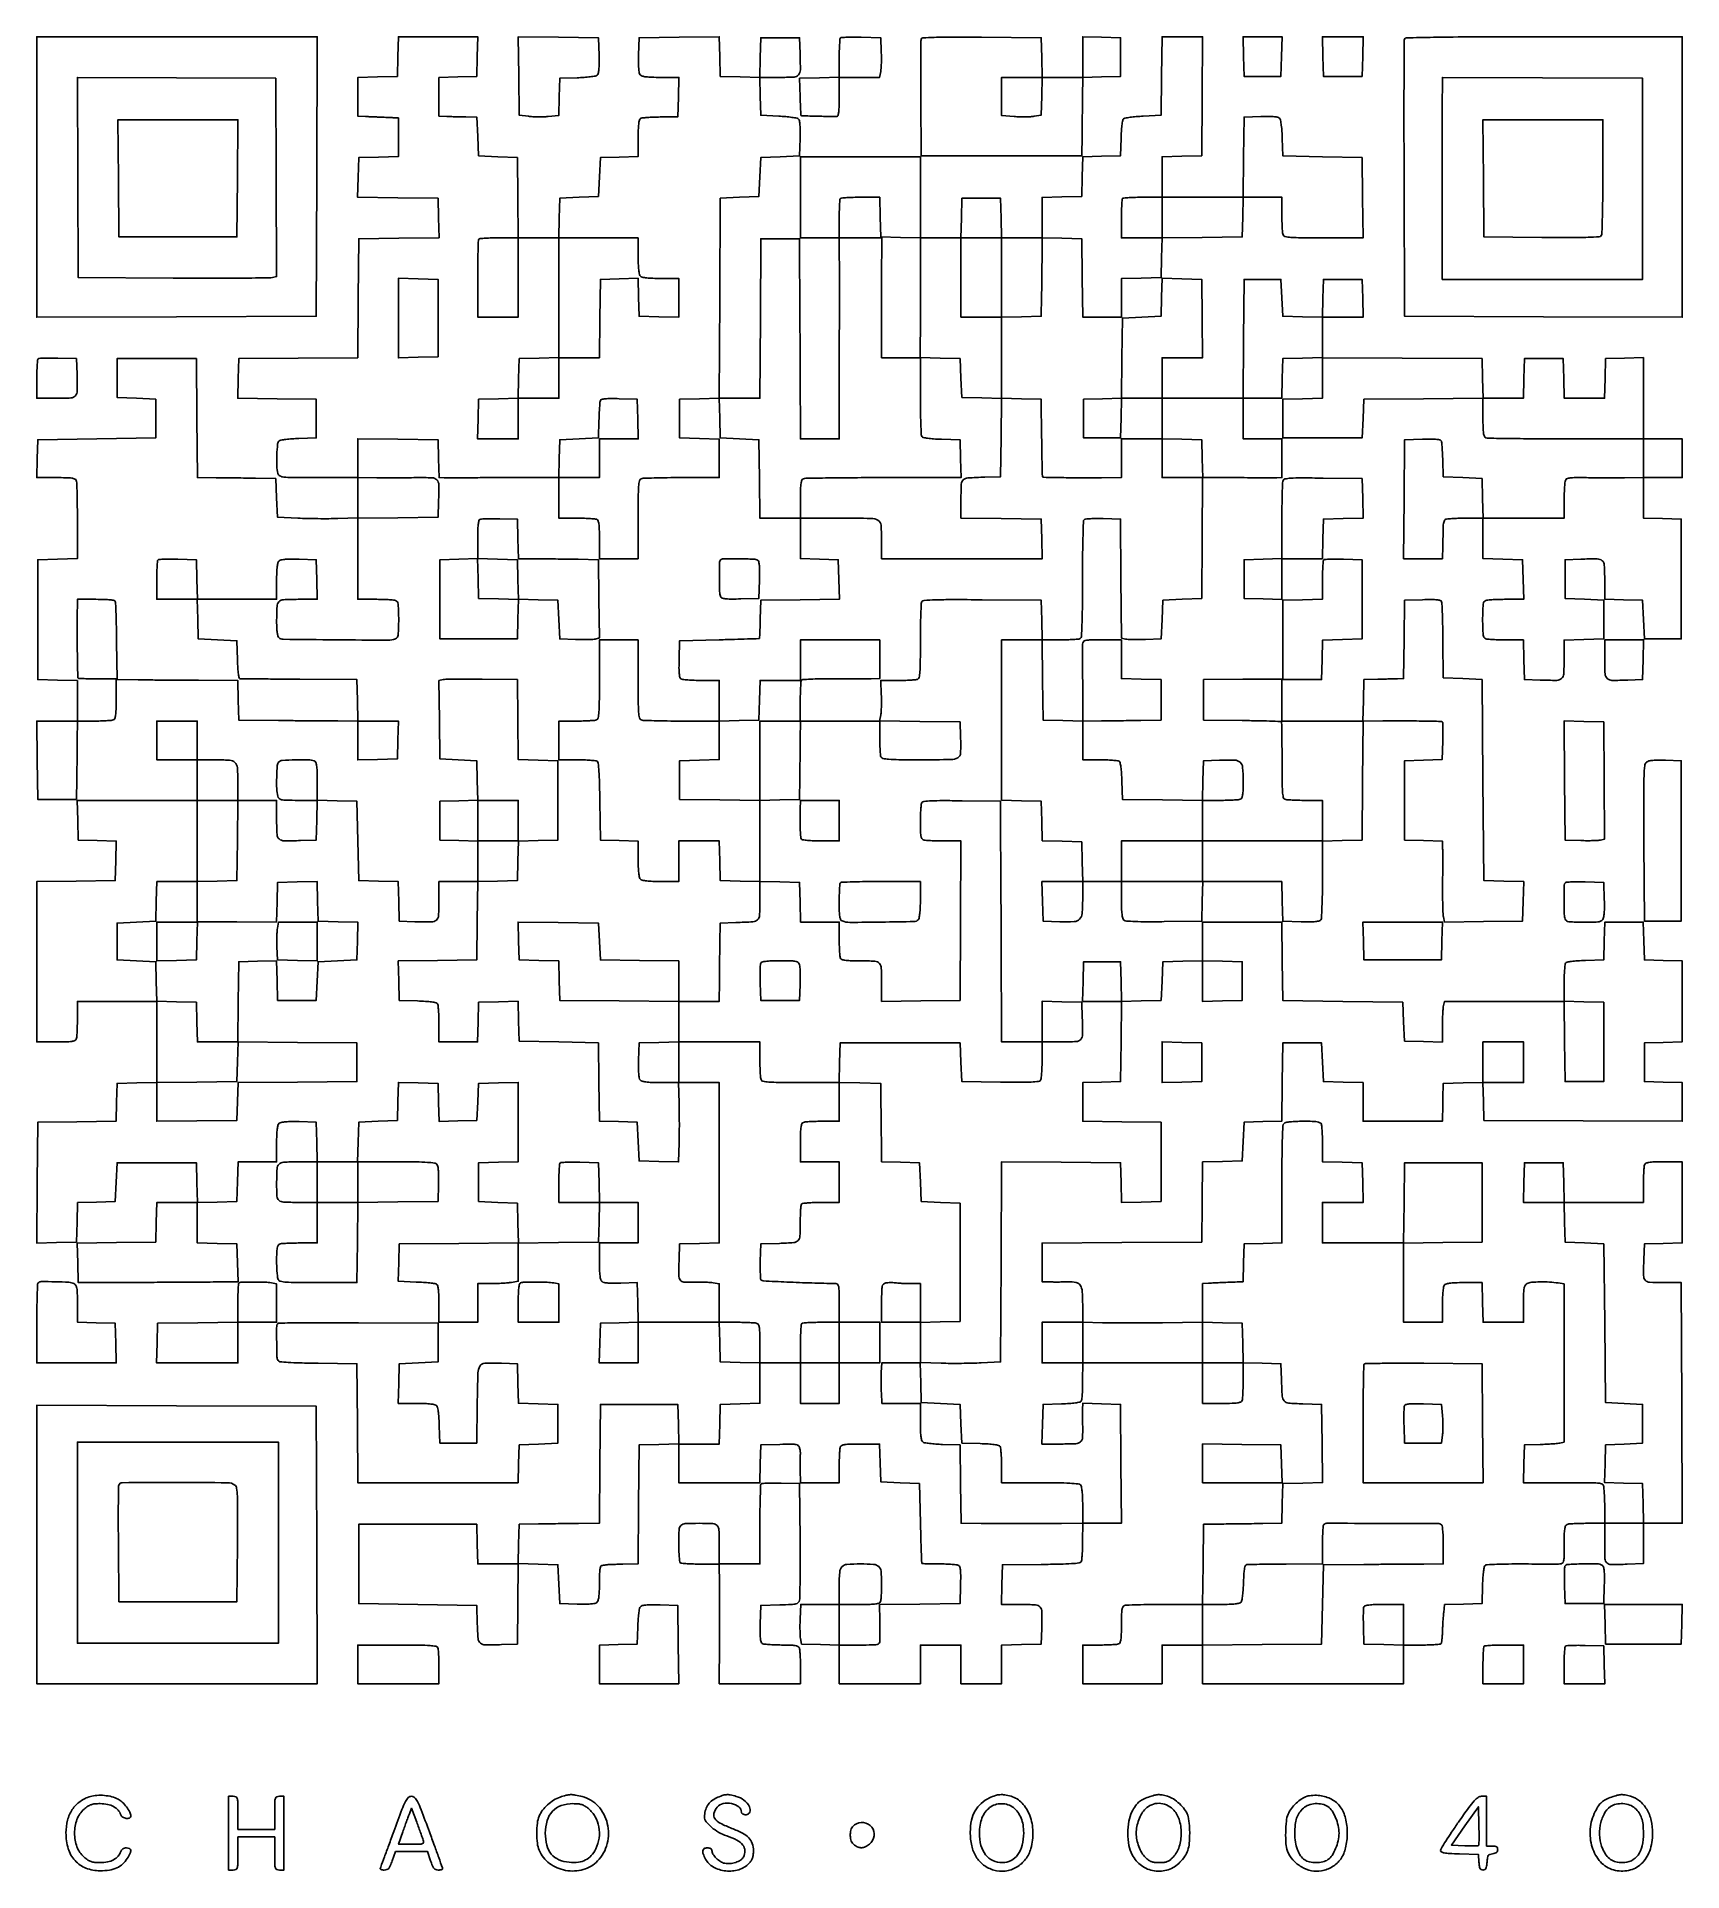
# Model space of a CAD drawing. Extents: x 179 to 1071, y 112 to 1107.
import ezdxf

# ---------------------------------------------------------------- set-up
doc = ezdxf.new("R2010")
doc.units = 0

msp = doc.modelspace()

# ---------------------------------------------------------------- linework, layer by layer
for points in [[(374.783832, 1096.25), (374.5, 1085.5), (363.75, 1085.216168), (353, 1084.932337), (353, 1074.466168), (353, 1064), (357.25, 1063.788296, 0.001158), (359.167431, 1063.697233, 0.000711), (361.426562, 1063.598404, 0.000713), (363.661971, 1063.50699, 0.001274), (365.5, 1063.439142, -0.001185), (367.232676, 1063.375491, -0.000899), (369.132812, 1063.297757, -0.000908), (370.915713, 1063.218363, -0.00212), (372.25, 1063.150846), (375, 1063), (375, 1052.533832), (375, 1042.067663), (364.25, 1041.783832), (353.5, 1041.5), (353.216367, 1030.769596), (352.932734, 1020.039192), (374.716367, 1019.769596), (396.5, 1019.5), (396.783633, 1008.769596), (397.067266, 998.039192), (375.283633, 997.769596), (353.5, 997.5), (353.236165, 965.263835), (352.97233, 933.02767), (320.736165, 932.763835), (288.5, 932.5), (288.216371, 921.769986), (287.932742, 911.039971), (309.216371, 910.769986), (330.5, 910.5), (330.5, 900), (330.5, 889.5), (321.054124, 889.209882, 0.009679), (317.346001, 889.024093, 0.013265), (314.020329, 888.704018, 0.009997), (311.288784, 888.312199, 0.133347), (310.373712, 887.89519, 0.20101), (309.51104, 886.243559, 0.010957), (309.13582, 880.266421, 0.01745), (309.100481, 874.259667, 0.054104), (309.653743, 870.25, 0.213201), (310.687475, 868.932612, 0.0961), (312.835432, 868.282876, 0.024195), (317.383932, 868.038171, 0.001342), (331.608408, 868), (353, 868), (353, 857.062384), (353, 846.124768), (342.25, 845.812384, -0.005974), (337.339037, 845.728381, -0.003446), (331.426562, 845.738638, -0.003442), (325.490373, 845.830717, -0.005757), (320.5, 846), (309.5, 846.5), (309, 857), (308.5, 867.5), (297.5, 867.677892, 0.000679), (292.545383, 867.751286, 0.000421), (286.724382, 867.82471, 0.000422), (280.975893, 867.887534, 0.00076), (276.263853, 867.927892), (266.027706, 868), (265.763853, 900.25), (265.5, 932.5), (244, 932.5), (222.5, 932.5), (222.5, 922), (222.5, 911.5), (233, 911), (243.5, 910.5), (243.5, 900), (243.5, 889.5), (211.5, 889), (179.5, 888.5), (179.215017, 878.25), (178.930034, 868), (189.358028, 868, -0.005326), (194.945911, 867.940481, -0.030277), (197.908024, 867.697526, -0.062914), (199.600436, 867.232716, -0.205495), (200.393011, 866.418213, -0.08304), (200.636622, 865.220801, -0.001846), (200.821697, 859.313163, -0.004131), (200.956005, 852.37797, -0.002775), (201, 844.452044), (201, 824.067663), (190.25, 823.783832), (179.5, 823.5), (179.5, 791), (179.5, 758.5), (190.25, 758.216168), (201, 757.932337), (201, 746.966168), (201, 736), (189.980112, 736), (178.960225, 736), (179.230112, 714.75), (179.5, 693.5), (190, 693.5), (200.5, 693.5), (200.677892, 704.5, 0.000681), (200.751286, 709.455582, 0.000421), (200.82471, 715.279687, 0.000422), (200.887533, 721.032595, 0.00076), (200.927892, 725.75), (201, 736), (209.918213, 736, 0.006277), (213.449196, 736.044331, 0.008159), (216.68135, 736.178303, 0.006338), (219.373807, 736.368222, 0.070946), (220.418213, 736.606989, 0.208453), (221.236211, 737.41205, 0.061247), (221.699382, 739.153094, 0.029368), (221.941184, 742.209498, 0.005057), (222, 748.024168), (222, 758.834358), (211.880213, 758.870299, -0.002735), (207.979473, 758.905489, -0.004363), (204.646046, 758.982892, -0.00108), (201.741842, 759.081966, -0.189716), (201.464028, 759.203121, -0.193728), (201.190103, 759.847651, -0.000479), (201.005088, 770.014274, -0.003221), (200.890909, 780.589882, -0.003145), (200.911553, 791.25), (201, 802), (211.031385, 802, -0.006986), (215.719322, 801.9345, -0.022621), (218.822865, 801.706989, -0.029041), (220.863478, 801.343088, -0.24804), (221.538598, 800.75, -0.081688), (221.736024, 799.779619, -0.001168), (221.94597, 793.845312, -0.003198), (222.129732, 786.947002, -0.002099), (222.257213, 779), (222.5, 758.5), (234, 758.344864, 0.001091), (239.84945, 758.278725, 0.000371), (248.354124, 758.207433, 0.000368), (257.750175, 758.142558, 0.000424), (266.716168, 758.094864), (287.932337, 758), (288.216168, 747.25), (288.5, 736.5), (310, 736.289091, 0.00027), (319.019799, 736.205478, 0.000244), (328.342187, 736.128653, 0.000245), (336.688123, 736.068039, 0.000784), (342.25, 736.039091), (353, 736), (353, 725.466168), (353, 714.932337), (363.75, 715.216168), (374.5, 715.5), (374.784983, 725.75), (375.069966, 736), (364.067734, 736), (353.065502, 736), (352.782751, 747.25), (352.5, 758.5), (321.5, 758.693517, -0.000147), (309.529517, 758.771773, -0.000232), (299.249339, 758.84678, -0.000054), (290.232676, 758.91772, -0.00962), (289.284983, 758.943517, -0.327723), (288.698573, 759.417568, -0.028269), (288.290673, 761.419024, -0.022421), (287.980607, 764.519006, -0.006765), (287.784983, 769.25), (287.5, 779.5), (277, 780), (266.5, 780.5), (266.216168, 791.25), (265.932337, 802), (287.466168, 802), (309, 802), (309, 811.877555, -0.007345), (309.070162, 816.653266, -0.024181), (309.314808, 819.794146, -0.035127), (309.728754, 821.875583, -0.154085), (310.399285, 822.916414, -0.132968), (311.486141, 823.412685, -0.020746), (313.849829, 823.703614, -0.018924), (317.042317, 823.84141, -0.009044), (321.149285, 823.788859), (330.5, 823.5), (330.783832, 812.75), (331.067663, 802), (320.650463, 802, 0.012441), (312.725895, 801.802795, 0.191357), (310.287163, 800.690525, 0.181686), (309.21166, 798.183837, 0.011015), (309.013655, 789.872445, 0.011396), (309.085171, 786.467445, 0.025636), (309.330253, 783.89678, 0.031537), (309.721478, 782.055525, 0.152582), (310.296209, 781.169132, 0.171983), (312.583201, 780.32889, 0.000642), (341.289051, 780.036798, 0.001085), (369.270539, 779.848722, 0.093007), (373.420506, 780.607869, 0.293463), (374.909528, 782.635199, 0.015677), (375.17095, 791.000412, 0.015678), (374.907669, 799.365565, 0.293403), (373.418213, 801.393011, 0.07203), (372.361889, 801.632106, 0.005915), (369.534475, 801.821697, 0.007831), (366.140776, 801.955695, 0.005951), (362.418213, 802), (353, 802), (353, 823.980498), (353, 845.960995), (374.75, 846.230498), (396.5, 846.5), (396.795054, 855, 0.010253), (396.92436, 864.109648, 0.187892), (395.875476, 866.75285, 0.199702), (393.339792, 867.907674, 0.011792), (384.71245, 867.990136, -0.001627), (379.674966, 867.935875, -0.001021), (373.78272, 867.903613, -0.001024), (367.981821, 867.895576, -0.001872), (363.25, 867.916434), (353, 868), (353, 878.519502), (353, 889.039005), (374.75, 888.769502), (396.5, 888.5), (396.784983, 878.25), (397.069966, 868), (399.784983, 867.958791, 0.003993), (401.749441, 867.944665, 0.000106), (410.441526, 867.953425, 0.000222), (420.653813, 867.970419, 0.000152), (432.25, 867.998392), (462, 868.079204), (462, 857.039602), (462, 846), (471.418213, 846, -0.005951), (475.140776, 845.955695, -0.007831), (478.534475, 845.821697, -0.005915), (481.361889, 845.632106, -0.07203), (482.418213, 845.393011, -0.205218), (483.23239, 844.601595, -0.063068), (483.69735, 842.913621, -0.030363), (483.940414, 839.960143, -0.005351), (484, 834.393011), (484, 824), (494.5, 824), (505, 824), (505, 845.393011, -0.002045), (505.049566, 857.514173, -0.015901), (505.275578, 863.164693, -0.030015), (505.696146, 866.337463, -0.258697), (506.581787, 867.393011, -0.083055), (507.779435, 867.636631, -0.001841), (513.696775, 867.821697, -0.004125), (520.642891, 867.956005, -0.002771), (528.581787, 868), (549, 868), (549, 878.466168), (549, 888.932337), (538.25, 889.216168), (527.5, 889.5), (527.5, 900), (527.5, 910.5), (538.215829, 910.783485), (548.931657, 911.06697), (549.215829, 900.283485), (549.5, 889.5), (560, 889), (570.5, 888.5), (570.769888, 867.25), (571.039775, 846), (582.019888, 846), (593, 846), (593, 835.034983), (593, 824.069966), (603.25, 823.784983), (613.5, 823.5), (613.783629, 812.769986), (614.067258, 802.039971), (592.783629, 801.769986), (571.5, 801.5), (571.215017, 791.25, -0.001911), (571.090271, 787.305995, -0.003093), (570.950586, 783.952274, -0.000539), (570.805905, 780.995305, -0.195518), (570.715017, 780.800293, -0.180292), (570.509392, 780.71535, -0.000118), (564.247536, 780.497602, -0.001388), (557.258853, 780.275652, -0.000845), (549, 780.050293), (527.5, 779.5), (527.211769, 769.582645, 0.006827), (527.138177, 764.804805, 0.023663), (527.278982, 761.717063, 0.033714), (527.604266, 759.705135, 0.19692), (528.211769, 758.847958, 0.115445), (529.139851, 758.524351, 0.007585), (531.985645, 758.266219, 0.010675), (535.421391, 758.080714, 0.007755), (539.25, 758.015313), (549, 758), (549, 747), (549, 736), (528.581787, 736, -0.002771), (520.642891, 736.043995, -0.004125), (513.696775, 736.178303, -0.001841), (507.779435, 736.363369, -0.083055), (506.581787, 736.606989, -0.258697), (505.696146, 737.662537, -0.030015), (505.275578, 740.835307, -0.015901), (505.049566, 746.485827, -0.002045), (505, 758.606989), (505, 780), (494.5, 780), (484, 780), (484, 758.606989, -0.002045), (483.950434, 746.485827, -0.015901), (483.724422, 740.835307, -0.030015), (483.303854, 737.662537, -0.258697), (482.418213, 736.606989, -0.07203), (481.361889, 736.367894, -0.005915), (478.534475, 736.178303, -0.007831), (475.140776, 736.044305, -0.005951), (471.418213, 736), (462, 736), (462, 725.5), (462, 715), (471.75, 714.984687, -0.007413), (475.574396, 714.921976, -0.010291), (478.996983, 714.744518, -0.007107), (481.835301, 714.498111, -0.116808), (482.729091, 714.188593, -0.228384), (483.35659, 713.178296, -0.009456), (483.740282, 708.820243, -0.01097), (484.039141, 702.461676, -0.003025), (484.229091, 692.453905), (484.5, 671.5), (494.75, 671.215017), (505, 670.930034), (505, 661.165017, 0.00874), (505.074375, 656.910654, 0.018513), (505.311444, 653.622935, 0.019392), (505.672291, 651.199003, 0.150838), (506.2, 650.2, 0.150969), (507.200304, 649.671932, 0.019349), (509.630442, 649.311224, 0.018472), (512.928253, 649.074295, 0.008695), (517.2, 649), (527, 649), (527, 660), (527, 671), (537.966168, 671), (548.932337, 671), (549.216168, 660.25), (549.5, 649.5), (560.25, 649.216168), (571, 648.932337), (571, 638.48522, -0.011647), (570.814482, 630.52214, -0.200091), (569.722546, 628.21204, -0.169892), (567.241701, 627.169857, -0.00791), (558, 626.75078), (549.5, 626.5), (549.296894, 616, 0.001202), (549.215634, 611.202902, 0.000693), (549.139675, 605.426563, 0.000692), (549.079466, 599.626468, 0.001159), (549.046894, 594.75), (549, 584), (538, 584), (527, 584), (527, 594.980112), (527, 605.960225), (505.75, 606.230112), (484.5, 606.5), (484, 616.5), (483.5, 626.5), (461.714801, 626.7696), (439.929601, 627.039201), (440.214801, 616.7696), (440.5, 606.5), (451.216508, 606.216508), (461.933016, 605.933016), (462.216508, 595.216508), (462.5, 584.5), (494.75, 584.236147), (527, 583.972294), (527, 573.019979), (527, 562.067663), (516.25, 561.783832), (505.5, 561.5), (505.211141, 552.149285, 0.009044), (505.15859, 548.042317, 0.018924), (505.296386, 544.849829, 0.020746), (505.587315, 542.486141, 0.132968), (506.083586, 541.399285, 0.153777), (507.121999, 540.729425, 0.035252), (509.194366, 540.31522, 0.024289), (512.318545, 540.070322, 0.007415), (517.060061, 540), (526.875232, 540), (527.187616, 528.75, -0.004063), (527.286869, 523.695675, -0.00255), (527.324762, 517.783914, -0.002559), (527.302602, 511.963905, -0.004675), (527.215829, 507.216515), (526.931657, 496.93303), (516.215829, 497.216515), (505.5, 497.5), (505, 508), (504.5, 518.5), (494.269787, 518.784765), (484.039573, 519.069529), (483.769787, 540.284765), (483.5, 561.5), (462, 562), (440.5, 562.5), (440.215829, 573.283485), (439.931657, 584.06697), (429.215829, 583.783485), (418.5, 583.5), (418.216168, 572.75), (417.932337, 562), (407.466168, 562), (397, 562), (396.984687, 571.75, 0.007309), (396.922789, 575.573123, 0.010173), (396.747767, 578.991726, 0.006962), (396.504905, 581.827893, 0.117226), (396.199653, 582.711195, 0.199883), (395.411, 583.262532, 0.01918), (393.055937, 583.684251, 0.019108), (389.800174, 584.012968, 0.00836), (385.464966, 584.211195), (375.5, 584.5), (375.216371, 595.230014), (374.932742, 605.960029), (396.216371, 606.230014), (417.5, 606.5), (417.76979, 627.716369), (418.03958, 648.932738), (428.76979, 649.216369), (439.5, 649.5), (439.783492, 660.216508), (440.066984, 670.933016), (450.783492, 671.216508), (461.5, 671.5), (461.5, 693), (461.5, 714.5), (450.769409, 714.783635), (440.038817, 715.06727), (439.769409, 736.783635), (439.5, 758.5), (420.5, 758.732923, 0.002612), (413.056069, 758.785282, 0.003673), (406.414491, 758.748508, 0.002179), (400.823533, 758.652103, 0.049575), (399.230182, 758.458897), (396.960364, 757.951948), (397.230182, 736.725974), (397.5, 715.5), (407.5, 715), (417.5, 714.5), (417.783473, 703.785353), (418.066946, 693.070705), (407.783473, 692.785353), (397.5, 692.5), (397.5, 682), (397.5, 671.5), (407.75, 671.215017), (418, 670.930034), (418, 659.965017), (418, 649), (407.5, 649), (397, 649), (397, 638.519052, -0.01319), (396.788355, 630.49751, -0.203196), (395.602972, 628.066531, -0.179688), (392.965089, 627.071849, -0.009927), (384, 627.204946), (375.5, 627.5), (375.216508, 638.216508), (374.933016, 648.933016), (364.216508, 649.216508), (353.5, 649.5), (353, 671), (352.5, 692.5), (341.75, 692.783832), (331, 693.067663), (331, 703.426843, 0.005377), (330.940349, 708.973908, 0.030446), (330.697178, 711.919034, 0.063217), (330.232073, 713.602718, 0.20495), (329.418213, 714.393011, 0.087326), (326.131964, 715.032511, 0.012209), (319.18065, 714.98781, 0.008428), (312.075108, 714.648595, 0.182186), (310.2, 713.8, 0.180438), (309.359131, 711.958582, 0.010157), (309.033618, 705.583513, 0.015809), (309.039417, 699.235482, 0.05739), (309.630286, 695.25, 0.133842), (310.367068, 693.986552, 0.144838), (311.622381, 693.318468, 0.046615), (314.098572, 693.049393, 0.003769), (320.650463, 693), (331.067663, 693), (330.783832, 682.25), (330.5, 671.5), (322, 671.204946, -0.009927), (313.034911, 671.071849, -0.179688), (310.397028, 672.066531, -0.203196), (309.211645, 674.49751, -0.01319), (309, 682.519052), (309, 693), (298.5, 693), (288, 693), (288, 702.964816, 0.0177), (287.725392, 710.719525, 0.189883), (286.393275, 713.50496, 0.174589), (283.463935, 714.756305, 0.014506), (275.065741, 715), (266, 715), (266, 725.5), (266, 736), (255, 736), (244, 736), (244, 725.5), (244, 715), (255, 715), (266, 715), (266, 704), (266, 693), (233.466168, 693), (200.932337, 693), (201.216168, 682.25), (201.5, 671.5), (211.783473, 671.214647), (222.066946, 670.929295), (221.783473, 660.214647), (221.5, 649.5), (200.25, 649.230112), (179, 648.960225), (179, 605.480112), (179, 562), (189.393011, 562, 0.005351), (194.960143, 562.059586, 0.030363), (197.913621, 562.30265, 0.063068), (199.601595, 562.76761, 0.205218), (200.393011, 563.581787, 0.07203), (200.632106, 564.638111, 0.005915), (200.821697, 567.465525, 0.007831), (200.955695, 570.859224, 0.005951), (201, 574.581787), (201, 584), (222.5, 584), (244, 584), (244, 562.033832), (244, 540.067663), (233.25, 539.783832), (222.5, 539.5), (222.215235, 529.269787), (221.930471, 519.039573), (200.715235, 518.769787), (179.5, 518.5), (179.236292, 485.716029), (178.972584, 452.932058), (189.736292, 453.216029), (200.5, 453.5), (200.783481, 464.215387), (201.066961, 474.930773), (211.283481, 475.215387), (221.5, 475.5), (222, 486), (222.5, 496.5), (244, 496.5), (265.5, 496.5), (265.783832, 485.75), (266.067663, 475), (255.067663, 475), (244.067663, 475), (243.783832, 464.25), (243.5, 453.5), (222.216371, 453.230014), (200.932742, 452.960029), (201.216371, 442.230014), (201.5, 431.5), (233, 431.619058, 0.000245), (245.92406, 431.67425, 0.000254), (258.708714, 431.741607, 0.000244), (269.783891, 431.810989, 0.001089), (276.284983, 431.869058), (288.069966, 432), (287.784983, 442.25), (287.5, 452.5), (276.75, 452.783832), (266, 453.067663), (266, 464), (266, 474.932337), (276.75, 475.216168), (287.5, 475.5), (287.783832, 486.25), (288.067663, 497), (298.533832, 497), (309, 497), (309, 506.877555, -0.007345), (309.070162, 511.653266, -0.024181), (309.314808, 514.794146, -0.035127), (309.728754, 516.875583, -0.154085), (310.399285, 517.916414, -0.132968), (311.486141, 518.412685, -0.020746), (313.849829, 518.703614, -0.018924), (317.042317, 518.84141, -0.009044), (321.149285, 518.788859), (330.5, 518.5), (330.783832, 507.75), (331.067663, 497), (320.650463, 497, 0.0121), (312.745423, 496.808669, 0.186712), (310.302679, 495.724913, 0.185684), (309.218618, 493.276814, 0.011944), (309.013655, 485.331787, 0.014569), (309.203143, 478.375104, 0.1992), (310.280498, 476.14265, 0.173193), (312.690882, 475.166082, 0.010489), (320.606989, 475), (331, 475), (331, 464), (331, 453), (321.581787, 453, 0.005951), (317.859224, 452.955695, 0.007831), (314.465525, 452.821697, 0.005915), (311.638111, 452.632106, 0.07203), (310.581787, 452.393011, 0.188329), (309.787918, 451.670019, 0.071886), (309.31469, 450.223948, 0.035943), (309.06419, 447.749366, 0.007258), (309, 443.32727, 0.009887), (309.06651, 439.963907, 0.012432), (309.267074, 436.854244, 0.010616), (309.553271, 434.274829, 0.090159), (309.909187, 433.169685, 0.215413), (311.151507, 432.215317, 0.038649), (314.109923, 431.757737, 0.017506), (319.500881, 431.535576, 0.002004), (331.659187, 431.509214), (352.5, 431.547575), (352.769448, 453.254339), (353.038896, 474.961104), (374.769448, 475.230552), (396.5, 475.5), (396.788859, 484.850715, 0.009044), (396.84141, 488.957683, 0.018924), (396.703614, 492.150171, 0.020746), (396.412685, 494.513859, 0.132968), (395.916414, 495.600715, 0.187927), (394.578855, 496.342848, 0.017933), (390.794432, 496.719388, 0.013218), (384.72827, 496.943179, 0.00261), (373.843724, 497), (352.932337, 497), (353.216168, 507.75), (353.5, 518.5), (364, 519), (374.5, 519.5), (374.785353, 529.783473), (375.070705, 540.066946), (385.785353, 539.783473), (396.5, 539.5), (396.785365, 529.215407), (397.07073, 518.930815), (407.285365, 519.215407), (417.5, 519.5), (418, 529.5), (418.5, 539.5), (429.25, 539.783832), (440, 540.067663), (440, 518.567663), (440, 497.067663), (429.25, 496.783832), (418.5, 496.5), (418.5, 486), (418.5, 475.5), (429, 475), (439.5, 474.5), (439.783691, 463.763898), (440.067381, 453.027795), (407.783691, 452.763898), (375.5, 452.5), (375.216316, 442.36766), (374.932632, 432.235321), (384.716316, 431.837662, -0.006892), (388.555087, 431.628603, -0.009514), (391.99323, 431.327979, -0.006569), (394.845941, 430.985794, -0.1066), (395.75, 430.660985, -0.200997), (396.331606, 429.840721, -0.026002), (396.698973, 427.67557, -0.021483), (396.931155, 424.505891, -0.00754), (397, 419.940983), (397, 410), (407.5, 410), (418, 410), (418, 420.5), (418, 431), (425.25, 431.011006, 0.007384), (428.300722, 431.060694, 0.006558), (431.471875, 431.200855, 0.006596), (434.322224, 431.402079, 0.020037), (436.25, 431.641848), (440, 432.261685), (440, 442.61134), (440, 452.960995), (461.75, 453.230498), (483.5, 453.5), (483.783832, 464.25), (484.067663, 475), (494.533832, 475), (505, 475), (505, 464), (505, 453), (494.5, 453), (484, 453), (484, 443.122445, 0.00727), (484.069969, 438.310607, 0.024644), (484.315709, 435.180922, 0.036625), (484.73544, 433.11936, 0.152158), (485.418728, 432.06745, 0.129768), (486.500985, 431.565025, 0.02291), (488.740458, 431.270592, 0.020209), (491.77024, 431.135678, 0.009653), (495.668728, 431.195005), (504.5, 431.5), (504.783473, 420.785353), (505.066946, 410.070705), (494.783473, 409.785353), (484.5, 409.5), (484.216168, 398.75), (483.932337, 388), (494.466168, 388), (505, 388), (505, 399), (505, 410), (526.966168, 410), (548.932337, 410), (549.216168, 399.25), (549.5, 388.5), (560.25, 388.216168), (571, 387.932337), (571, 377), (571, 366.067663), (560.25, 365.783832), (549.5, 365.5), (549.216168, 354.75), (548.932337, 344), (538, 344), (527.067663, 344), (526.783832, 354.75), (526.5, 365.5), (505.5, 365.5), (484.5, 365.5), (484.236147, 333.25), (483.972294, 301), (472.736147, 300.925726, 0.000756), (467.672098, 300.884594, 0.000467), (461.716243, 300.821651, 0.000468), (455.830288, 300.748444, 0.00084), (451, 300.675726), (440.5, 300.5), (440.216168, 289.75), (439.932337, 279), (429, 279), (418.067663, 279), (417.783832, 289.75), (417.5, 300.5), (385.5, 300.5), (353.5, 300.5), (353.5, 279), (353.5, 257.5), (385.5, 257), (417.5, 256.5), (417.784869, 246.2603, 0.013827), (418.218122, 238.45705, 0.200378), (419.466432, 236.051258, 0.174565), (422.13313, 235.074823, 0.010012), (431, 235.204946), (439.5, 235.5), (439.769738, 257.334623), (440.039476, 279.169247), (450.769738, 278.834623), (461.5, 278.5), (462, 268), (462.5, 257.5), (471.850715, 257.211141, 0.009044), (475.957683, 257.15859, 0.018924), (479.150171, 257.296386, 0.020746), (481.513859, 257.587315, 0.132968), (482.600715, 258.083586, 0.151559), (483.265688, 259.104681, 0.036119), (483.681736, 261.113655, 0.025065), (483.9285, 264.120571, 0.007941), (484, 268.622445, -0.007031), (484.062523, 273.068568, -0.025706), (484.286399, 275.877848, -0.037987), (484.652471, 277.62218, -0.308235), (485.25, 278.11535, 0.009119), (485.801517, 278.176405, 0.006205), (486.426562, 278.265064, 0.006254), (487.02778, 278.365684, 0.012489), (487.5, 278.463035, -0.04467), (488.200358, 278.56102, -0.002025), (490.625618, 278.671865, -0.003374), (493.508206, 278.772433, -0.002409), (496.736147, 278.847686), (504.972294, 279), (505.236147, 311.25), (505.5, 343.5), (516.25, 343.783832), (527, 344.067663), (527, 333.533832), (527, 323), (548.965017, 323), (570.930034, 323), (571.215017, 333.25), (571.5, 343.5), (581.722245, 343.784677, -0.003488), (588.334543, 343.922669, -0.050684), (590.662172, 343.718733, -0.165802), (591.830539, 343.053969, -0.120322), (592.534088, 341.720206, -0.014931), (592.746531, 340.752221, -0.015552), (592.897539, 339.786309, -0.015411), (592.976104, 338.945432, -0.063258), (592.943422, 338.435529, 0.043569), (592.876339, 337.788254, 0.002158), (592.850897, 335.645124, 0.003471), (592.849335, 333.095394, 0.002501), (592.881579, 330.25), (593, 323), (603.5, 323), (614, 323), (614, 331.918213, -0.006277), (614.044331, 335.449196, -0.008159), (614.178303, 338.68135, -0.006338), (614.368222, 341.373807, -0.070946), (614.606989, 342.418213, -0.204941), (615.397244, 343.232062, -0.063222), (617.080782, 343.697172, -0.030449), (620.025624, 343.940347, -0.005378), (625.572006, 344), (635.930034, 344), (636.215017, 333.75), (636.5, 323.5), (647, 323), (657.5, 322.5), (658.050293, 301, 0.000841), (658.275652, 292.738752, 0.001379), (658.497602, 285.742188, 0.000127), (658.715128, 279.48009, 0.161135), (658.800293, 279.25, 0.219759), (659.004028, 279.14801, 0.000855), (661.658524, 279.068939, 0.004077), (664.689429, 279.008572, 0.002526), (668.25, 278.984687, -0.008167), (671.886984, 278.919254, -0.011132), (675.16123, 278.733781, -0.008157), (677.869999, 278.475228, -0.113964), (678.788231, 278.152042, -0.19692), (679.395734, 277.294865, -0.033714), (679.721018, 275.282937, -0.023663), (679.861823, 272.195195, -0.006827), (679.788231, 267.417355), (679.5, 257.5), (657.690244, 257.230331), (635.880488, 256.960662), (636.006297, 248.230331, -0.001028), (636.049627, 244.722803, -0.001214), (636.075747, 241.403597, -0.00106), (636.085061, 238.600628, -0.007638), (636.066053, 237.25, -0.15749), (635.614629, 235.980962, -0.180944), (634.529323, 235.302638, -0.047129), (632.101853, 235.043371, -0.003053), (625, 235), (614, 235), (614, 246), (614, 257), (624.893011, 257, 0.005003), (630.756842, 257.058671, 0.029178), (633.833669, 257.300233, 0.06089), (635.585285, 257.763049, 0.209079), (636.393011, 258.581787, 0.069666), (636.631409, 259.612488, 0.006839), (636.821697, 262.16144, 0.008541), (636.955641, 265.220668, 0.006668), (637, 268.546604, 0.022801), (636.706202, 274.98586, 0.187618), (635.4215, 277.565157, 0.168407), (632.655197, 278.748051, 0.017601), (625.5, 279, 0.018552), (618.197782, 278.72896, 0.18557), (615.483636, 277.447319, 0.176079), (614.251548, 274.643854, 0.016375), (614, 266.964816), (614, 257), (603.579004, 257), (593.158008, 257), (592.823005, 249.25, 0.007765), (592.734797, 246.062893, 0.007918), (592.746507, 242.895313, 0.007738), (592.842825, 240.145131, 0.032318), (593.033015, 238.5), (593.578029, 235.5), (603.789014, 235.215017), (614, 234.930034), (614, 224.465017), (614, 214), (636, 214), (658, 214), (658, 224.5), (658, 235), (669, 235), (680, 235), (680, 224.5), (680, 214), (691, 214), (702, 214), (702, 224.466168), (702, 234.932337), (712.75, 235.216168), (723.5, 235.5), (723.795054, 244, 0.009943), (723.9279, 252.967356, 0.180053), (722.931202, 255.604424, 0.2029), (720.496251, 256.789002, 0.013105), (712.447116, 257), (701.932337, 257), (702.216168, 267.75), (702.5, 278.5), (723.409228, 278.698619, 0.002817), (733.806455, 278.855962, 0.012035), (740.00521, 279.13407, 0.012627), (744.063125, 279.517286, 0.225229), (745.143915, 280.198619, 0.115145), (745.470651, 281.13425, 0.007691), (745.731394, 283.981782, 0.01076), (745.918688, 287.420453, 0.007831), (745.984687, 291.25), (746, 301), (756.513853, 301), (767.027706, 301), (766.763853, 333.25), (766.5, 365.5), (756.25, 365.784983), (746, 366.069966), (745.9181, 362.784983, 0.00602), (745.896805, 361.132618, 0.00216), (745.904983, 358.778646, 0.002143), (745.936159, 356.198014, 0.002538), (745.988454, 353.759345, -0.018971), (745.915774, 347.396801, -0.208328), (744.807458, 345.160603, -0.165396), (742.279941, 344.174307, -0.011057), (734.398781, 344), (723.932337, 344), (724.216168, 354.75), (724.5, 365.5), (734.464966, 365.788805, 0.00836), (738.800174, 365.987032, 0.019108), (742.055937, 366.315749, 0.01918), (744.411, 366.737468, 0.199883), (745.199653, 367.288805, 0.117226), (745.504905, 368.172107, 0.006962), (745.747767, 371.008274, 0.010173), (745.922789, 374.426877, 0.007309), (745.984687, 378.25), (746, 388), (778.5, 388), (811, 388), (811, 377), (811, 366), (821.393011, 366, 0.005351), (826.960143, 366.059586, 0.030363), (829.913621, 366.30265, 0.063068), (831.601595, 366.76761, 0.205218), (832.393011, 367.581787, 0.072102), (832.632129, 368.638915, 0.005887), (832.821697, 371.475801, 0.007809), (832.955696, 374.880803, 0.005929), (833, 378.616771), (833, 388.069966), (843.25, 387.784983), (853.5, 387.5), (853.75078, 379, 0.008001), (854.167162, 369.85434, 0.165236), (855.196667, 367.34273, 0.196929), (857.49116, 366.190479, 0.012174), (865.2603, 365.784869), (875.5, 365.5), (875.769789, 344.284032), (876.039577, 323.068065), (865.269789, 322.784032), (854.5, 322.5), (854.216168, 311.75), (853.932337, 301), (843.716168, 300.878498, -0.000018), (839.011865, 300.822715, -0.00001), (833.269749, 300.754941, -0.00001), (827.453221, 300.686515, -0.000016), (822.5, 300.628498), (811.5, 300.5), (811.230498, 278.75), (810.960995, 257), (790.562285, 257, 0.002773), (782.630866, 256.956005, 0.004129), (775.691046, 256.821697, 0.001844), (769.779299, 256.636626, 0.083046), (768.581787, 256.393011, 0.200263), (767.773476, 255.622124, 0.065784), (767.305916, 254.010808, 0.03193), (767.060828, 251.207285, 0.00584), (767, 246, -0.00584), (766.939172, 240.792715, -0.03193), (766.694084, 237.989192, -0.065784), (766.226524, 236.377876, -0.200263), (765.418213, 235.606989, -0.070946), (764.373807, 235.368222, -0.006338), (761.68135, 235.178303, -0.008159), (758.449196, 235.044331, -0.006277), (754.918213, 235), (746, 235), (746, 224.5), (746, 214), (767.5, 214), (789, 214), (789, 224.5), (789, 235), (800, 235), (811, 235), (811, 224.5), (811, 214), (865.5, 214), (920, 214), (920, 224.5), (920, 235), (929.940983, 235, 0.00746), (933.786464, 235.057378, 0.011518), (937.105837, 235.233054, 0.00599), (939.864695, 235.476159, 0.233445), (940.372299, 235.793375, 0.10677), (940.574085, 236.362294, 0.00702), (940.773561, 238.103455, 0.009921), (940.942349, 240.203897, 0.007236), (941.049745, 242.543375, -0.005029), (941.157143, 245.132315, -0.003738), (941.325846, 247.988754, -0.003778), (941.525526, 250.681363, -0.008533), (941.726907, 252.716215), (942.216955, 256.932429), (952.358477, 257.216215), (962.5, 257.5), (962.788805, 267.464966, -0.008416), (962.987076, 271.790426, -0.018954), (963.316526, 275.05615, -0.018924), (963.738947, 277.427478, -0.195608), (964.288805, 278.230394, -0.134951), (965.267295, 278.550002, -0.002653), (970.578586, 278.773852, -0.006148), (976.822542, 278.926984, -0.004062), (984, 278.95641, 0.000341), (991.250894, 278.932183, 0.000479), (997.726562, 278.921168, 0.000282), (1003.186899, 278.920185, 0.00646), (1004.75, 278.940981, 0.150543), (1006.016919, 279.36796, 0.185809), (1006.694457, 280.403322, 0.049738), (1006.955759, 282.713302, 0.003312), (1007, 289.393011, -0.005351), (1007.059586, 294.960143, -0.030363), (1007.30265, 297.913621, -0.063068), (1007.76761, 299.601595, -0.205218), (1008.581787, 300.393011, -0.07203), (1009.638111, 300.632106, -0.005915), (1012.465525, 300.821697, -0.007831), (1015.859224, 300.955695, -0.005951), (1019.581787, 301), (1029, 301), (1029, 290.116631, 0.009516), (1029.159089, 281.758256, 0.199519), (1030.182582, 279.537886, 0.189407), (1032.499203, 278.63769, 0.008445), (1041.25, 278.818372), (1050, 279.146947), (1050, 290.073474), (1050, 301), (1060.507242, 301), (1071.014483, 301), (1070.757242, 366.25), (1070.5, 431.5), (1060.704844, 431.5, -0.013476), (1053.2306, 431.701484, -0.207462), (1050.977276, 432.826381, -0.175915), (1050.063646, 435.326274, -0.009205), (1050.204946, 444), (1050.5, 452.5), (1060.75, 452.784983), (1071, 453.069966), (1071, 475.034983), (1071, 497), (1061.106989, 497, 0.005748), (1055.836306, 496.939403, 0.031643), (1053.006334, 496.694689, 0.0653), (1051.381554, 496.227587, 0.201158), (1050.606989, 495.418213, 0.07203), (1050.367894, 494.361889, 0.005915), (1050.178303, 491.534475, 0.007831), (1050.044305, 488.140776, 0.005951), (1050, 484.418213), (1050, 475), (1028.533832, 475), (1007.067663, 475), (1006.783832, 485.75), (1006.5, 496.5), (996, 496.5), (985.5, 496.5), (985.216168, 485.75), (984.932337, 475), (995.932337, 475), (1006.932337, 475), (1007.216168, 464.25), (1007.5, 453.5), (1018, 453), (1028.5, 452.5), (1029, 409.5), (1029.5, 366.5), (1039.5, 366), (1049.5, 365.5), (1049.5, 355), (1049.5, 344.5), (1039.5, 344), (1029.5, 343.5), (1029.215407, 333.285365), (1028.930815, 323.07073), (1039.215407, 322.785365), (1049.5, 322.5), (1049.783832, 311.75), (1050.067663, 301), (1039.533832, 301), (1029, 301), (1028.984687, 310.75, 0.007993), (1028.917412, 314.581548, 0.010939), (1028.726302, 318.026457, 0.007917), (1028.45999, 320.877782, 0.114509), (1028.126581, 321.829429, 0.196609), (1027.220955, 322.472579, 0.032607), (1025.067193, 322.829141, 0.022473), (1021.717902, 323.009962, 0.006044), (1016.391893, 322.99349, -0.001772), (1011.475564, 322.936275, -0.001086), (1005.67828, 322.901944, -0.001088), (999.938622, 322.892906, -0.001939), (995.215017, 322.914061), (984.930034, 323), (985.215017, 333.25), (985.5, 343.5), (994, 343.75078, 0.004838), (997.419303, 343.884786, 0.005643), (1000.664062, 344.080136, 0.005034), (1003.402336, 344.303764, 0.033722), (1004.75, 344.519832), (1007, 345.038104), (1007, 387.907761), (1007, 430.777418), (1003.75, 431.305338, 0.026057), (999.130349, 431.810552, 0.018898), (993.955895, 431.909064, 0.01633), (989.270969, 431.66798, 0.102185), (986.982836, 430.990814, 0.131202), (985.914687, 429.991111, 0.095196), (985.326369, 428.464119, 0.039443), (985.058775, 425.772323, 0.00506), (985, 419.964816), (985, 410), (974.033832, 410), (963.067663, 410), (962.783832, 420.75), (962.5, 431.5), (952.712919, 431.5, 0.00665), (947.739107, 431.433843, 0.028066), (944.767521, 431.187479, 0.048144), (942.919948, 430.74503, 0.170654), (941.978232, 430, 0.109035), (941.605034, 428.965489, 0.009918), (941.304487, 426.223437, 0.012476), (941.090353, 422.902151, 0.009445), (941.015313, 419.25), (941, 410), (930.5, 410), (920, 410), (920, 431.480112), (920, 452.960225), (941.25, 453.230112), (962.5, 453.5), (962.5, 475), (962.5, 496.5), (941.5, 496.5), (920.5, 496.5), (920.230498, 474.75), (919.960995, 453), (897.980498, 453), (876, 453), (876, 464), (876, 475), (887.033832, 475), (898.067663, 475), (897.783832, 485.75), (897.5, 496.5), (886.75, 496.783832), (876, 497.067663), (876, 506.452044, 0.005972), (875.955693, 510.161644, 0.007852), (875.821697, 513.544413, 0.005942), (875.632085, 516.36267, 0.07196), (875.393011, 517.418213, 0.195123), (874.642994, 518.220382, 0.068495), (873.105917, 518.690477, 0.033615), (870.449162, 518.937794, 0.006405), (865.593011, 519, 0.009539), (861.62258, 518.924249, 0.019202), (858.499944, 518.684733, 0.020076), (856.177004, 518.321527, 0.148618), (855.2, 517.8, 0.184164), (854.580001, 516.415935, 0.00513), (854.268889, 509.751177, 0.0072), (854.058184, 500.169747, 0.001897), (854, 484.834983), (854, 453.069966), (843.75, 452.784983), (833.5, 452.5), (833.215017, 442.25), (832.930034, 432), (829.715017, 431.879866, 0.001082), (825.729948, 431.72232, 0.000844), (821.401017, 431.534472, 0.000858), (817.339871, 431.344391, 0.001911), (814.25, 431.182617), (811, 431), (811, 420.537186), (811, 410.074372), (789.25, 409.787186, -0.001714), (780.134477, 409.698071, -0.001561), (770.73125, 409.667736, -0.001561), (762.325826, 409.693111, -0.005064), (756.75, 409.783832), (746, 410.067663), (746, 419.462403, 0.017102), (745.749838, 426.774206, 0.12457), (744.666878, 430.083499, 0.20607), (742.40455, 431.631969, 0.05991), (738.097879, 431.951645, -0.005873), (735.994299, 431.880434, -0.003366), (733.455315, 431.841425, -0.003361), (730.90186, 431.836549, -0.005587), (728.75, 431.870953), (724, 432), (724, 442.489377), (724, 452.978755), (767.25, 453.239377), (810.5, 453.5), (810.769409, 475.216365), (811.038817, 496.93273), (821.769409, 497.216365), (832.5, 497.5), (833, 508), (833.5, 518.5), (843.730213, 518.784765), (853.960427, 519.069529), (854.230213, 540.284765), (854.5, 561.5), (865, 561.5), (875.5, 561.5), (876, 551), (876.5, 540.5), (887.25, 540.216168), (898, 539.932337), (898, 529.466168), (898, 519), (919.5, 519), (941, 519), (941.082025, 521.25, 0.002606), (941.123394, 522.57439, 0.000407), (941.189297, 525.189062, 0.000453), (941.261699, 528.272152, 0.000395), (941.332025, 531.5), (941.5, 539.5), (952.214647, 539.783473), (962.929295, 540.066946), (963.214647, 529.783473), (963.5, 519.5), (1017.25, 519.241313), (1071, 518.982626), (1071, 529.45633), (1071, 539.930034), (1060.75, 540.215017), (1050.5, 540.5), (1050.5, 551), (1050.5, 561.5), (1060.75, 561.784983), (1071, 562.069966), (1071, 584), (1071, 605.930034), (1060.75, 606.215017), (1050.5, 606.5), (1050.215017, 616.75), (1049.930034, 627), (1039.5, 627), (1029.069966, 627), (1028.784983, 616.75), (1028.5, 606.5), (1018.535034, 606.211195, 0.00836), (1014.199826, 606.012968, 0.019108), (1010.944063, 605.684251, 0.01918), (1008.589, 605.262532, 0.199883), (1007.800347, 604.711195, 0.117226), (1007.495095, 603.827893, 0.006962), (1007.252233, 600.991726, 0.010173), (1007.077211, 597.573123, 0.007309), (1007.015313, 593.75), (1007, 584), (974.616631, 584), (942.233263, 584), (941.630286, 581.75, 0.045016), (941.394183, 580.38979, 0.006518), (941.200423, 577.580349, 0.007342), (941.063072, 574.243452, 0.006225), (941.013655, 570.715017), (941, 561.930034), (930.75, 562.215017), (920.5, 562.5), (920, 573), (919.5, 583.5), (887, 584), (854.5, 584.5), (854.230112, 605.75), (853.960225, 627), (832.480112, 627), (811, 627), (811, 616.533832), (811, 606.067663), (800.25, 605.783832), (789.5, 605.5), (789, 595), (788.5, 584.5), (777.784171, 584.216515), (767.068343, 583.93303), (766.784171, 594.716515), (766.5, 605.5), (756.5, 605.5), (746.5, 605.5), (746.216168, 594.75), (745.932337, 584), (756.485671, 584), (767.039005, 584), (766.769502, 562.25), (766.5, 540.5), (756.25, 540.215017), (746, 539.930034), (746, 529.484905), (746, 519.039775), (767.25, 518.769888), (788.5, 518.5), (788.5, 497), (788.5, 475.5), (777.784171, 475.216515), (767.068343, 474.93303), (766.784171, 485.716515), (766.5, 496.5), (734.258619, 496.763842), (702.017238, 497.027683), (701.758619, 442.763842), (701.5, 388.5), (691, 388, -0.006241), (686.168651, 387.830349, -0.003477), (680.279688, 387.738096, -0.003467), (674.319445, 387.727509, -0.00561), (669.25, 387.81054), (658, 388.121081), (658, 399.026709), (658, 409.932337), (668.75, 410.216168), (679.5, 410.5), (679.5, 442.5), (679.5, 474.5), (669, 475), (658.5, 475.5), (658, 486), (657.5, 496.5), (647.25, 496.784983), (637, 497.069966), (636.881648, 506.784983, -0.000066), (636.826896, 511.328393, -0.000034), (636.75939, 517.024339, -0.000034), (636.690669, 522.889387, -0.000051), (636.631648, 528), (636.5, 539.5), (625.216504, 539.783064), (613.933007, 540.066129), (614.216504, 550.783064), (614.5, 561.5), (647, 561.5), (679.5, 561.5), (680, 551), (680.5, 540.5), (701.428109, 540.22917, 0.002701), (711.928451, 540.150006, 0.012029), (718.091209, 540.285113, 0.012869), (722.095412, 540.572759, 0.230932), (723.162796, 541.22917, 0.115844), (723.482259, 542.147219, 0.007444), (723.73694, 544.990756, 0.010563), (723.920078, 548.422631, 0.007655), (723.984687, 552.25), (724, 562), (734.480948, 562, 0.01319), (742.50249, 562.211645, 0.203196), (744.933469, 563.397028, 0.179688), (745.928151, 566.034911, 0.009927), (745.795054, 575), (745.5, 583.5), (734.75, 583.783832), (724, 584.067663), (724, 573.033832), (724, 562), (713, 562), (702, 562), (701.957121, 572.75, -0.000036), (701.93035, 579.584762, -0.000003), (701.865995, 596.351562, -0.000004), (701.789572, 616.343319, -0.000003), (701.707121, 638), (701.5, 692.5), (680.571891, 692.77083, 0.002701), (670.071549, 692.849994, 0.012029), (663.908791, 692.714887, 0.012869), (659.904588, 692.427241, 0.230932), (658.837204, 691.77083, 0.114046), (658.518247, 690.86461, 0.008138), (658.26306, 688.187547, 0.011118), (658.079961, 684.951728, 0.008154), (658.015313, 681.356989, 0.00643), (658.069372, 676.524375, 0.033827), (658.312224, 673.882724, 0.069116), (658.780298, 672.355058, 0.19467), (659.581787, 671.606989, 0.072052), (660.638356, 671.367887, 0.005906), (663.468645, 671.178303, 0.007824), (666.865776, 671.044305, 0.005944), (670.59241, 671), (680.021245, 671), (679.760623, 627.75), (679.5, 584.5), (658.25, 584.230112), (637, 583.960225), (636.986345, 592.730112, 0.009092), (636.804439, 601.944189, 0.17062), (635.75655, 604.599254, 0.20325), (633.338627, 605.784787, 0.013708), (625.490357, 606, -0.005439), (619.9924, 606.059813, -0.030653), (617.067717, 606.303248, -0.063584), (615.394524, 606.768708, -0.204289), (614.606989, 607.581787, -0.070946), (614.368222, 608.626193, -0.006338), (614.178303, 611.31865, -0.008159), (614.044331, 614.550804, -0.006277), (614, 618.081787), (614, 627), (603.533832, 627), (593.067663, 627), (592.783832, 637.75), (592.5, 648.5), (581.75, 648.783832), (571, 649.067663), (571, 671), (571, 692.932337), (581.75, 693.216168), (592.5, 693.5), (592.631648, 705, -0.000048), (592.690668, 710.113084, -0.000032), (592.75939, 715.985938, -0.000032), (592.826894, 721.692985, -0.000062), (592.881648, 726.25), (593, 736), (614.454687, 736), (635.909374, 736), (636.538764, 739.354938, 0.031056), (636.760525, 741.143593, 0.008607), (636.885136, 743.970783, 0.008655), (636.915734, 747.183367, 0.008968), (636.834077, 750.357265), (636.5, 758.004655), (645.668213, 758.002328, 0.006114), (649.294984, 758.045754, 0.007997), (652.607913, 758.178987, 0.006126), (655.367742, 758.368165, 0.071551), (656.418213, 758.606989, 0.254883), (657.297997, 759.640444, 0.032335), (657.725249, 762.640484, 0.016807), (657.956458, 767.988516, 0.002208), (658.015313, 779.356989, -0.003714), (658.079272, 787.16808, -0.005643), (658.261873, 793.954377, -0.002324), (658.509983, 799.743232, -0.130258), (658.833164, 800.764295, -0.241759), (659.993173, 801.445189, -0.006458), (666.104718, 801.710935, -0.008037), (675.337414, 801.844504, -0.001667), (691.567852, 801.764295), (723.5, 801.5), (723.783832, 790.75), (724.067663, 780), (713.033832, 780), (702, 780), (702, 736.533832), (702, 693.067663), (712.75, 692.783832), (723.5, 692.5), (723.783492, 681.783492), (724.066984, 671.066984), (734.783492, 670.783492), (745.5, 670.5), (745.783832, 659.75), (746.067663, 649), (735, 649), (723.932337, 649), (724.216168, 638.25), (724.5, 627.5), (733.642469, 627.213897, 0.019432), (741.389283, 627.272581, 0.186872), (744.350115, 628.580331, 0.180389), (745.713581, 631.565427, 0.017882), (746, 639.571429), (746, 649), (756.5, 649), (767, 649), (767, 639.122445, 0.007431), (767.070375, 634.387381, 0.023668), (767.313817, 631.234091, 0.033485), (767.72143, 629.129642, 0.156203), (768.37788, 628.10135, 0.155745), (769.72239, 627.558532, 0.008655), (774.294193, 627.29582, 0.010005), (780.723919, 627.166681, 0.003345), (790.12788, 627.228906), (810.5, 627.5), (810.783832, 638.25), (811.067663, 649), (832.5, 649), (853.932337, 649), (854.216168, 638.25), (854.5, 627.5), (864.417355, 627.211769, 0.006827), (869.195195, 627.138177, 0.023663), (872.282937, 627.278982, 0.033714), (874.294865, 627.604266, 0.19692), (875.152042, 628.211769, 0.130333), (875.481235, 629.253162, 0.002285), (875.733781, 635.206957, 0.005593), (875.919661, 642.183657, 0.003678), (875.984687, 650.216168), (876, 670.932337), (886.75, 671.216168), (897.5, 671.5), (897.763853, 703.75), (898.027706, 736), (908.763853, 736.06017, -0.002167), (920.610055, 736.075222, -0.003279), (930.919079, 735.976036, -0.000797), (940.000359, 735.814615, -0.133378), (940.940794, 735.539541, -0.251313), (941.158808, 735.16627, -0.003199), (941.243003, 732.341185, -0.008395), (941.264976, 729.015302, -0.005293), (941.184323, 725.132699), (940.868646, 715.068516), (930.684323, 714.784258), (920.5, 714.5), (920.5, 693), (920.5, 671.5), (930.75, 671.215017), (941, 670.930034), (941.126361, 667.215017, -0.007534), (941.169273, 664.948835, -0.000945), (941.178985, 660.038161, -0.001111), (941.166542, 654.20696, -0.000922), (941.128064, 648, 0.003555), (941.122342, 641.863708, 0.004634), (941.209082, 636.248304, 0.003478), (941.357908, 631.550397, 0.04213), (941.578922, 629.760182), (942.154438, 627.020364), (963.327219, 627.260182), (984.5, 627.5), (984.783485, 638.215829), (985.06697, 648.931657), (974.283485, 649.215829), (963.5, 649.5), (963, 704), (962.5, 758.5), (952, 759), (941.5, 759.5), (941.298133, 779.403376, 0.002421), (941.182335, 787.130943, 0.003644), (940.999664, 793.866405, 0.001487), (940.784144, 799.629807, 0.081695), (940.565541, 800.689798, 0.229681), (939.843458, 801.366353, 0.048849), (938.108687, 801.724709, 0.027732), (935.222574, 801.870982, 0.006126), (930.267408, 801.786422), (920.5, 801.5), (920.230112, 780.25), (919.960225, 759), (916.730112, 758.938772, 0.001334), (915.003664, 758.901437, 0.000353), (912.24572, 758.832483, 0.000358), (909.108304, 758.749576, 0.000368), (906, 758.662918), (898.5, 758.448292), (898.217249, 747.224146), (897.934498, 736), (875.967249, 736), (854, 736), (854, 747.398974), (854, 758.797948), (832.75, 758.648974), (811.5, 758.5), (811.5, 747.5), (811.5, 736.5), (832.40472, 736.261946, -0.00169), (840.446736, 736.143183, -0.002741), (847.280826, 735.981674, -0.000433), (853.325062, 735.800441, -0.190909), (853.691217, 735.642116, -0.193762), (853.847073, 735.276156, -0.000453), (853.959447, 729.340225, -0.002823), (854.042557, 722.62538, -0.001741), (854.068229, 714.724982, 0.0022), (854.116112, 703.235424, 0.01611), (854.340341, 697.740577, 0.02932), (854.753242, 694.621747, 0.259111), (855.613519, 693.594812, 0.072422), (856.652948, 693.360393, 0.005762), (859.474846, 693.174726, 0.007711), (862.861506, 693.043407, 0.005834), (866.581787, 693), (876, 693), (876, 682), (876, 671), (843.5, 671), (811, 671), (811, 682), (811, 693), (820.418213, 693, 0.005951), (824.140776, 693.044305, 0.007831), (827.534475, 693.178303, 0.005915), (830.361889, 693.367894, 0.07203), (831.418213, 693.606989, 0.196582), (832.222134, 694.36289, 0.067737), (832.691526, 695.920535, 0.03313), (832.938195, 698.61811, 0.006238), (833, 703.571805, 0.020613), (832.698937, 710.871477, 0.194161), (831.317014, 713.619219, 0.174308), (828.334147, 714.797178, 0.015997), (820.243181, 714.788833), (811.5, 714.5), (811.215971, 703.730592), (810.931943, 692.961185), (789.215971, 693.230592), (767.5, 693.5), (767.211195, 703.464966, 0.00836), (767.012968, 707.800174, 0.019108), (766.684251, 711.055937, 0.01918), (766.262532, 713.411, 0.199883), (765.711195, 714.199653, 0.115815), (764.836926, 714.50451, 0.007503), (762.138601, 714.747767, 0.010614), (758.881488, 714.922759, 0.007698), (755.25, 714.984687), (746, 715), (746, 725.5), (746, 736), (756.25, 736.072108, 0.00076), (760.967405, 736.112467, 0.000422), (766.720313, 736.17529, 0.000421), (772.544418, 736.248714, 0.000681), (777.5, 736.322108), (788.5, 736.5), (788.5, 747.5), (788.5, 758.5), (777.75, 758.783832), (767, 759.067663), (767, 769.533832), (767, 780), (756.5, 780, 0.003245), (749.739893, 779.956124, 0.049382), (747.415738, 779.695515, 0.186914), (746.380484, 779.017381, 0.152227), (745.961632, 777.75, 0.004508), (745.948943, 776.170765, 0.000175), (745.956697, 770.349326, 0.000312), (745.972595, 763.458911, 0.00022), (745.99871, 755.715792), (746.074157, 735.931584), (735.287078, 736.215792), (724.5, 736.5), (724.230498, 758.25), (723.960995, 780), (733.730498, 780.015313, 0.00719), (737.559806, 780.076386, 0.010036), (740.980675, 780.248944, 0.006796), (743.820116, 780.488203, 0.117702), (744.693076, 780.789149, 0.241684), (745.317121, 781.853699, 0.004747), (745.619438, 788.357914, 0.00741), (745.82636, 797.705563, 0.001872), (745.880618, 812.911378, -0.002675), (745.943326, 825.030966, -0.004314), (746.140996, 835.350723, -0.001058), (746.409472, 844.328139, -0.190605), (746.77719, 845.17719, -0.174349), (747.511623, 845.5231, -0.008906), (750.178593, 845.729218, -0.013328), (753.418679, 845.835095, -0.009195), (757.089648, 845.789648), (766.5, 845.5), (766.763833, 813.26558), (767.027665, 781.031161), (769.263833, 780.470526, 0.048085), (770.606902, 780.268155, 0.007182), (773.340001, 780.161251, 0.00802), (776.581708, 780.133073, 0.006838), (780, 780.204946), (788.5, 780.5), (789, 791), (789.5, 801.5), (800, 802), (810.5, 802.5), (810.763735, 835.305174), (811.02747, 868.110347), (829.763735, 867.996155, 0.000374), (837.140885, 867.956715, 0.000507), (843.804035, 867.932843, 0.000337), (849.398989, 867.922249, 0.005669), (851.25, 867.940981), (854, 868), (854, 878.5), (854, 889), (843.5, 889), (833, 889), (833, 900), (833, 911), (843.466168, 911), (853.932337, 911), (854.216168, 921.75), (854.5, 932.5), (865.25, 932.783832), (876, 933.067663), (876, 922.067663), (876, 911.067663), (865.25, 910.783832), (854.5, 910.5), (854.5, 900), (854.5, 889.5), (876, 889.5), (897.5, 889.5), (898, 900), (898.5, 910.5), (930.75, 910.763853), (963, 911.027706), (963, 900.620842, 0.005341), (963.059559, 895.045493, 0.030329), (963.30258, 892.088596, 0.063007), (963.767481, 890.398864, 0.205328), (964.581787, 889.606989, 0.08783), (965.856237, 889.360303, 0.000509), (978.0124, 889.178303, 0.002134), (991.899557, 889.043815, 0.001354), (1008.081787, 889), (1050, 889), (1050, 878.5), (1050, 868), (1039.75, 867.884747, -0.002544), (1035.074997, 867.855964, -0.001478), (1029.462039, 867.866556, -0.001478), (1023.836814, 867.910425, -0.002494), (1019.12077, 867.984666, 0.00629), (1014.000905, 868.026387, 0.024063), (1010.816251, 867.85889, 0.036689), (1008.786978, 867.502172, 0.191958), (1007.886083, 866.849919, 0.114047), (1007.547801, 865.886647, 0.008082), (1007.277418, 863.032476, 0.011069), (1007.083521, 859.583011, 0.008111), (1007.015313, 855.75), (1007, 846), (985.033832, 846), (963.067663, 846), (962.783832, 856.75), (962.5, 867.5), (952, 868), (941.5, 868.5), (941.202648, 877.5, 0.004036), (941.057033, 881.041113, 0.005483), (940.864792, 884.234136, 0.003731), (940.654633, 886.903719, 0.060127), (940.470057, 887.786422, 0.253176), (939.808274, 888.401234, 0.038766), (937.975169, 888.725711, 0.025288), (935.033653, 888.864465, 0.006472), (930.267408, 888.786422), (920.5, 888.5), (920.236147, 856.25), (919.972294, 824), (930.486147, 824), (941, 824), (941.209499, 830.75, 0.001293), (941.290319, 833.590951, 0.00115), (941.359917, 836.545313, 0.001154), (941.410272, 839.203112, 0.003561), (941.427368, 841, -0.027145), (941.506433, 842.393755, -0.032509), (941.736467, 843.687689, -0.034335), (942.068426, 844.725505, -0.144483), (942.467868, 845.234687, -0.131716), (943.252133, 845.526925, -0.006329), (946.060874, 845.758058, -0.009978), (949.439606, 845.925416, -0.006992), (953.25, 845.984687), (963, 846), (963, 835.033832), (963, 824.067663), (973.75, 823.783832), (984.5, 823.5), (984.783832, 812.75), (985.067663, 802), (975.615619, 802, 0.00593), (971.880092, 801.955696, 0.007809), (968.475463, 801.821697, 0.005887), (965.638889, 801.632128, 0.0721), (964.581787, 801.393011, 0.293407), (963.091452, 799.364337, 0.015702), (962.82872, 791, 0.015702), (963.091452, 782.635663, 0.293407), (964.581787, 780.606989, 0.07196), (965.63733, 780.367915, 0.005942), (968.455587, 780.178303, 0.007852), (971.838356, 780.044307, 0.005972), (975.547956, 780), (984.932337, 780), (985.216168, 769.25), (985.5, 758.5), (994, 758.204946, 0.009911), (1002.962804, 758.071599, 0.179322), (1005.601512, 759.064263, 0.203493), (1006.787704, 761.491268, 0.013276), (1007, 769.48522), (1007, 779.932337), (1017.75, 780.216168), (1028.5, 780.5), (1028.5, 791), (1028.5, 801.5), (1018, 802), (1007.5, 802.5), (1007.5, 813), (1007.5, 823.5), (1016, 823.795054, -0.009911), (1024.962726, 823.92841, -0.179309), (1027.601462, 822.935814, -0.203503), (1028.787682, 820.508945, -0.013279), (1029, 812.515931), (1029, 802.069966), (1039.25, 801.784983), (1049.5, 801.5), (1050, 791), (1050.5, 780.5), (1060.5, 780.5), (1070.5, 780.5), (1070.5, 813), (1070.5, 845.5), (1060.25, 845.784983), (1050, 846.069966), (1050, 857.034983), (1050, 868), (1060.5, 868), (1071, 868), (1071, 878.5), (1071, 889), (1060.5, 889), (1050, 889), (1050, 911.034983), (1050, 933.069966), (1039.75, 932.784983), (1029.5, 932.5), (1029.216168, 921.75), (1028.932337, 911), (1018, 911), (1007.067663, 911), (1006.783832, 921.75), (1006.5, 932.5), (996, 932.5), (985.5, 932.5), (985.216168, 921.75), (984.932337, 911), (974, 911), (963.067663, 911), (962.783832, 921.75), (962.5, 932.5), (919.25, 932.760623), (876, 933.021245), (876, 944.010623), (876, 955), (887.034983, 955), (898.069966, 955), (897.784983, 965.25), (897.5, 975.5), (887, 975.5), (876.5, 975.5), (876.214647, 965.216527), (875.929295, 954.933054), (865.214647, 955.216527), (854.5, 955.5), (854, 965.5), (853.5, 975.5), (843.5, 975.5), (833.5, 975.5), (833.236147, 943.25), (832.972294, 911), (810.986147, 911), (789, 911), (789, 922), (789, 933), (800.019888, 933), (811.039775, 933), (810.769888, 954.25), (810.5, 975.5), (799.785353, 975.783473), (789.070705, 976.066946), (788.785353, 965.783473), (788.5, 955.5), (778, 955), (767.5, 954.5), (767.230595, 932.784769), (766.961189, 911.069538), (756.730595, 910.784769), (746.5, 910.5), (746.5, 900), (746.5, 889.5), (756.5, 889.5), (766.5, 889.5), (766.783832, 900.25), (767.067663, 911), (778.033832, 911), (789, 911), (789, 900), (789, 889), (778, 889), (767, 889), (767, 878.5), (767, 868), (756.25, 867.884747, -0.00397), (746.481141, 867.857572, -0.002991), (735.742799, 867.977185, -0.000392), (724.886076, 868.17158, -0.186879), (724.247616, 868.432668, -0.199778), (724.142545, 868.668742, -0.000188), (723.996632, 874.744868, -0.001831), (723.860716, 881.549829, -0.001117), (723.747616, 889.585718), (723.5, 910.5), (712.75, 910.783832), (702, 911.067663), (702, 933), (702, 954.932337), (712.75, 955.216168), (723.5, 955.5), (723.703106, 966, 0.001206), (723.784367, 970.799418, 0.000693), (723.860325, 976.583376, 0.000692), (723.920532, 982.394302, 0.001157), (723.953106, 987.283832), (724, 998.067663), (734.75, 997.783832), (745.5, 997.5), (745.769888, 976.25), (746.039775, 955), (756.519888, 955), (767, 955), (767, 965.466168), (767, 975.932337), (777.75, 976.216168), (788.5, 976.5), (788.783635, 987.230591), (789.06727, 997.961183), (810.783635, 998.230591), (832.5, 998.5), (832.783832, 1009.25), (833.067663, 1020), (843.533832, 1020), (854, 1020), (854, 1010.581787, 0.005951), (854.044305, 1006.859224, 0.007831), (854.178303, 1003.465525, 0.005915), (854.367894, 1000.638111, 0.07203), (854.606989, 999.581787, 0.258752), (855.662869, 998.696053, 0.029979), (858.838399, 998.275555, 0.015887), (864.493684, 998.049558, 0.002042), (876.626491, 998), (898.039005, 998), (897.769502, 1019.75), (897.5, 1041.5), (876, 1042), (854.5, 1042.5), (854.209882, 1051.945876, 0.010491), (854.017671, 1055.661496, 0.014149), (853.678395, 1059.010545, 0.011152), (853.259022, 1061.756367, 0.130448), (852.807962, 1062.731391, 0.157174), (851.823385, 1063.357312, 0.037917), (849.897814, 1063.705079, 0.025724), (846.996098, 1063.854489, 0.007845), (842.59808, 1063.785515), (833.5, 1063.5), (833.230498, 1041.75), (832.960995, 1020), (810.980498, 1020), (789, 1020), (789, 1030.966168), (789, 1041.932337), (799.75, 1042.216168), (810.5, 1042.5), (810.763853, 1074.75), (811.027706, 1107), (800.033741, 1107), (789.039775, 1107), (788.769888, 1085.75), (788.5, 1064.5), (778.795366, 1064, 0.009152), (775.004466, 1063.735045, 0.012983), (771.64635, 1063.350396, 0.009038), (768.889375, 1062.91089, 0.154087), (768.086077, 1062.490711, 0.156796), (767.67656, 1061.688573, 0.009558), (767.291143, 1058.990004, 0.0135), (766.97516, 1055.699966, 0.009532), (766.790711, 1051.990711), (766.5, 1042.5), (756.283481, 1042.215387), (746.066961, 1041.930773), (745.783481, 1031.215387), (745.5, 1020.5), (734.75, 1020.216168), (724, 1019.932337), (724, 1008.966168), (724, 998), (713.033832, 998), (702.067663, 998), (701.783832, 1008.75), (701.5, 1019.5), (691, 1019.5), (680.5, 1019.5), (680.216168, 1008.75), (679.932337, 998), (668.966168, 998), (658, 998), (658, 1020), (658, 1042), (625.5, 1042), (593, 1042), (593, 1020), (593, 998), (603.5, 998), (614, 998), (614.054082, 987.75, -0.001095), (614.072344, 981.831062, -0.000191), (614.078058, 970.670312, -0.000208), (614.074321, 957.577192, -0.000186), (614.059756, 944, 0.000027), (614.040807, 930.386184, 0.000029), (614.023901, 917.182813, 0.000027), (614.010714, 905.890734, 0.000146), (614.005674, 899.75), (614, 889), (603.5, 889), (593, 889), (592.957889, 899.75, 0.000153), (592.930387, 906.262829, 0.00002), (592.867081, 920.120313, 0.000023), (592.790572, 936.556879, 0.000019), (592.707889, 954), (592.5, 997.5), (582, 997.5), (571.5, 997.5), (571.239377, 954.25), (570.978755, 911), (559.980765, 911), (548.982775, 911), (549.241388, 965.25), (549.5, 1019.5), (560, 1020), (570.5, 1020.5), (571, 1031), (571.5, 1041.5), (582, 1042), (592.5, 1042.5), (592.789648, 1051.910352, 0.009052), (592.840268, 1055.906317, 0.017612), (592.710631, 1059.093133, 0.016788), (592.446066, 1061.500693, 0.161989), (591.991548, 1062.408452, 0.150833), (591.136984, 1062.859873, 0.010075), (588.373393, 1063.324107, 0.013797), (584.997628, 1063.726659, 0.009853), (581.2019, 1063.9981), (571.5, 1064.5), (571.215017, 1074.75), (570.930034, 1085), (581.445965, 1085, 0.013102), (589.496039, 1085.210976, 0.20289), (591.931124, 1086.395527, 0.180066), (592.927892, 1089.032567, 0.009943), (592.795054, 1098), (592.5, 1106.5), (582, 1106.5), (571.5, 1106.5), (571.215829, 1095.716515), (570.931657, 1084.93303), (560.215829, 1085.216515), (549.5, 1085.5), (549.215971, 1096.269408), (548.931943, 1107.038815), (527.215971, 1106.769408), (505.5, 1106.5), (505.211141, 1097.149285, 0.009044), (505.15859, 1093.042317, 0.018924), (505.296386, 1089.849829, 0.020746), (505.587315, 1087.486141, 0.132968), (506.083586, 1086.399285, 0.154252), (507.125723, 1085.728393, 0.03506), (509.212082, 1085.314587, 0.024123), (512.362019, 1085.070076, 0.007308), (517.156276, 1085), (527.067663, 1085), (526.783832, 1074.281763), (526.5, 1063.563526), (517, 1063.529275, 0.00783), (513.269936, 1063.457408, 0.010783), (509.923437, 1063.268168, 0.007669), (507.152533, 1063.008637, 0.116595), (506.25, 1062.688495, 0.19708), (505.669751, 1061.855829, 0.025826), (505.301901, 1059.684254, 0.021423), (505.0692, 1056.516196, 0.00762), (505, 1051.975966), (505, 1042.069966), (494.75, 1041.784983), (484.5, 1041.5), (484, 1031), (483.5, 1020.5), (473, 1020), (462.5, 1019.5), (462.216168, 1008.75), (461.932337, 998), (450.985671, 998), (440.039005, 998), (439.769502, 1019.75), (439.5, 1041.5), (429, 1042), (418.5, 1042.5), (418, 1053), (417.5, 1063.5), (411.5, 1063.562334, -0.002006), (408.89198, 1063.599892, -0.001494), (406.014062, 1063.661485, -0.001509), (403.30061, 1063.735862, -0.003426), (401.25, 1063.812334), (397, 1064), (397, 1074.465017), (397, 1084.930034), (407.25, 1085.215017), (417.5, 1085.5), (417.783832, 1096.25), (418.067663, 1107), (396.567663, 1107), (375.067663, 1107)], [(440.230055, 1085.769558), (440.5, 1064.5), (445.5, 1063.896834, 0.017838), (447.825331, 1063.700154, 0.009515), (450.710477, 1063.614497, 0.00946), (453.66387, 1063.638917, 0.014538), (456.216517, 1063.782687), (461.933034, 1064.271705), (462.216517, 1074.385853), (462.5, 1084.5), (471.945876, 1084.790118, 0.010482), (475.661415, 1084.98226, 0.01414), (479.010214, 1085.321331, 0.01114), (481.755874, 1085.740409, 0.130478), (482.730267, 1086.191104, 0.159945), (483.360369, 1087.194197, 0.036405), (483.706214, 1089.198281, 0.02466), (483.854647, 1092.237553, 0.007277), (483.784391, 1096.900987), (483.5, 1106.5), (461.730055, 1106.769558), (439.960111, 1107.039116)], [(614.698485, 1106.365152, 0.177406), (614.419213, 1105.762964, 0.004914), (614.20518, 1102.846368, 0.009528), (614.050599, 1099.364692, 0.006329), (614, 1095.367165), (614, 1085.067663), (603.25679, 1084.783832), (592.51358, 1084.5), (592.824199, 1074.515924, 0.001741), (592.957102, 1070.674426, 0.002818), (593.099921, 1067.408323, 0.000467), (593.245057, 1064.52355, 0.185639), (593.326638, 1064.340028, 0.192229), (593.746123, 1064.15991, 0.000273), (602.485527, 1063.939596, 0.001272), (610.559259, 1063.761023, 0.032594), (612.75, 1063.86098, 0.312731), (613.356159, 1064.389362, 0.032686), (613.716928, 1066.346322, 0.023138), (613.938678, 1069.478099, 0.006105), (614, 1074.5), (614, 1085), (624.954687, 1085), (635.909374, 1085), (636.511177, 1088.25, 0.030569), (636.724159, 1089.987404, 0.008349), (636.846169, 1092.748437, 0.00841), (636.879612, 1095.890231, 0.008667), (636.80649, 1099), (636.5, 1106.5), (625.948485, 1106.781818, 0.00634), (621.854298, 1106.839236, 0.009591), (618.291298, 1106.775673, 0.004864), (615.303205, 1106.635883, 0.184275)], [(658.488898, 1105.763887, 0.084992), (658.306311, 1104.753457, 0.000564), (658.23378, 1095.765017, 0.002218), (658.208, 1085.473862, 0.001413), (658.264953, 1073.5), (658.5, 1042.5), (702, 1042.5), (745.5, 1042.5), (745.652492, 1053.5, 0.000321), (745.717979, 1058.453142, 0.000199), (745.788832, 1064.269411, 0.000199), (745.854202, 1070.011161, 0.00036), (745.902492, 1074.715017), (746, 1084.930034), (756.25, 1085.215017), (766.5, 1085.5), (766.5, 1096), (766.5, 1106.5), (756.25, 1106.784983), (746, 1107.069966), (746, 1096.034983), (746, 1085), (735.033832, 1085), (724.067663, 1085), (723.783832, 1095.75), (723.5, 1106.5), (691.223944, 1106.763887, 0.001607), (674.733711, 1106.845699, 0.008072), (665.506396, 1106.712852, 0.006111), (659.415945, 1106.452264, 0.300447)], [(920.460009, 1105.75, 0.090591), (920.266358, 1104.709509, 0.000109), (920.198937, 1082.982812, 0.000984), (920.176611, 1058.652573, 0.000605), (920.241394, 1030), (920.5, 955.5), (995.75, 955.243674), (1071, 954.987348), (1071, 1030.993674), (1071, 1107), (995.968615, 1107, 0.000668), (957.448289, 1106.948566, 0.003471), (936.19131, 1106.744245, 0.001205), (921.475143, 1106.465155, 0.305157)], [(308.758677, 1030.77123), (309.017354, 977.04246), (306.758677, 976.494347, -0.057902), (304.987826, 976.276519, -0.000418), (290.035361, 976.188577, -0.001589), (272.903102, 976.156579, -0.001017), (253, 976.223117), (201.5, 976.5), (201.241383, 1030.758691), (200.982767, 1085.017383), (254.741383, 1084.758691), (308.5, 1084.5)], [(723.784983, 1074.765015), (723.5, 1064.53003), (719.647912, 1063.905839, -0.027369), (717.698965, 1063.698632, -0.009761), (714.901113, 1063.609983, -0.009652), (711.821289, 1063.632005, -0.011244), (708.897912, 1063.775192), (702, 1064.268735), (702, 1074.634367), (702, 1085), (713.034983, 1085), (724.069966, 1085)], [(1049.5, 1030), (1049.5, 975.5), (995.211905, 975.5), (940.92381, 975.5), (940.942857, 1025.75, -0.000032), (940.951538, 1045.331386, -0.000047), (940.961905, 1062.563467, -0.000022), (940.972765, 1077.239555, -0.00086), (940.980952, 1080.508612), (941, 1085.017225), (995.25, 1084.758612), (1049.5, 1084.5)], [(963.235953, 1030.25), (963.5, 998.5), (994.93202, 998.235498, 0.001697), (1010.901959, 998.155315, 0.00816), (1019.995146, 998.288929, 0.006635), (1026.009704, 998.555446, 0.241447), (1027.166708, 999.235498, 0.134731), (1027.492293, 1000.296498, 0.001088), (1027.738089, 1009.161365, 0.003824), (1027.920853, 1019.372002, 0.002438), (1027.984687, 1031.25), (1028, 1062), (995.485953, 1062), (962.971906, 1062)], [(636.216168, 1009.25), (636.5, 998.5), (647.25, 998.216168), (658, 997.932337), (658.078812, 987.716168, -0.001656), (658.102504, 982.333952, -0.000472), (658.103727, 973.975077, -0.000475), (658.08724, 964.538845, -0.000504), (658.052958, 955.284094), (657.948292, 933.068188), (668.724146, 932.784094), (679.5, 932.5), (680, 922), (680.5, 911.5), (691.269789, 911.215968), (702.039577, 910.931935), (701.769789, 889.715968), (701.5, 868.5), (693, 868.24922, 0.007917), (683.757562, 867.829986, 0.170041), (681.276951, 866.786976, 0.199966), (680.185286, 864.475254, 0.011615), (680, 856.50045), (680, 846.039005), (701.75, 845.769502), (723.5, 845.5), (723.783832, 834.75), (724.067663, 824), (713.783832, 823.974318, -0.000177), (690.538071, 823.924515, -0.000296), (670.966582, 823.901111, -0.000311), (655.479045, 823.901401, -0.001536), (646.75, 823.933824), (637, 824), (636.986345, 832.75, 0.016241), (636.665574, 842.169767, 0.248446), (635.008736, 844.850732, 0.129758), (631.317202, 845.880905, 0.003516), (614.383369, 846), (593, 846), (593, 856.393011, -0.005351), (593.059586, 861.960143, -0.030363), (593.30265, 864.913621, -0.063068), (593.76761, 866.601595, -0.205218), (594.581787, 867.393011, -0.087833), (595.8563, 867.6397, -0.000508), (608.022676, 867.821697, -0.002133), (621.921126, 867.956185, -0.001353), (638.116771, 868), (680.069966, 868), (679.784983, 878.25), (679.5, 888.5), (669.535034, 888.788805, -0.00836), (665.199826, 888.987032, -0.019108), (661.944063, 889.315749, -0.01918), (659.589, 889.737468, -0.199883), (658.800347, 890.288805, -0.131294), (658.489938, 891.274703, -0.002049), (658.252233, 897.239524, -0.005289), (658.076871, 904.209892, -0.003459), (658.015313, 912.25), (658, 933), (647.5, 933), (637, 933), (636.89192, 942.75, -0.002322), (636.858319, 947.967008, -0.000611), (636.853526, 956.31875, -0.00062), (636.871486, 965.825002, -0.000637), (636.91299, 975.25), (637.042141, 998), (625.52107, 998), (614, 998), (614, 1008.333333, -0.006022), (614.048276, 1012.341612, -0.009111), (614.195833, 1015.827083, -0.004516), (614.399803, 1018.754503, -0.178563), (614.666667, 1019.333333, -0.178489), (615.245234, 1019.600177, -0.004541), (618.162979, 1019.804167, -0.009138), (621.637527, 1019.951722, -0.006042), (625.632835, 1020), (635.932337, 1020)], [(789, 1009), (789, 998), (778, 998), (767, 998), (767, 1008.333333, -0.006022), (767.048276, 1012.341612, -0.009111), (767.195833, 1015.827083, -0.004516), (767.399803, 1018.754503, -0.178563), (767.666667, 1019.333333, -0.178563), (768.245497, 1019.600197, -0.004516), (771.172917, 1019.804167, -0.009111), (774.658388, 1019.951724, -0.006022), (778.666667, 1020), (789, 1020)], [(505, 988.2, 0.008695), (505.074295, 983.928253, 0.018472), (505.311224, 980.630442, 0.019349), (505.671932, 978.200304, 0.150969), (506.2, 977.2, 0.150969), (507.200304, 976.671932, 0.019349), (509.630442, 976.311224, 0.018472), (512.928253, 976.074295, 0.008695), (517.2, 976), (527, 976), (527, 965.466168), (527, 954.932337), (516.25, 955.216168), (505.5, 955.5), (505.214635, 965.784593), (504.92927, 976.069185), (494.714635, 975.784593), (484.5, 975.5), (484.230112, 954.25), (483.960225, 933), (472.980112, 933), (462, 933), (462, 922), (462, 911), (451, 911), (440, 911), (440, 900), (440, 889), (428.966168, 889), (417.932337, 889), (418.216168, 899.75), (418.5, 910.5), (429.216508, 910.783492), (439.933016, 911.066984), (440.216508, 921.783492), (440.5, 932.5), (451.25, 932.783832), (462, 933.067663), (462, 965.533832), (462, 998), (483.5, 998), (505, 998)], [(440, 976.5), (440, 955), (429, 955), (418, 955), (418, 975.833333, -0.002993), (418.048097, 983.867578, -0.004756), (418.195833, 990.742708, -0.001277), (418.396201, 996.712325, -0.189545), (418.666667, 997.333333, -0.178563), (419.245497, 997.600197, -0.004516), (422.172917, 997.804167, -0.009111), (425.658388, 997.951724, -0.006022), (429.666667, 998), (440, 998)], [(179.699448, 932.366114, 0.177451), (179.419778, 931.762931, 0.004898), (179.205463, 928.836713, 0.009512), (179.050668, 925.343898, 0.006317), (179, 921.333333), (179, 911), (189.480948, 911, 0.01319), (197.50249, 911.211645, 0.203196), (199.933469, 912.397028, 0.179688), (200.928151, 915.034911, 0.009927), (200.795054, 924), (200.5, 932.5), (190.449448, 932.782781, 0.006672), (186.547259, 932.840477, 0.010046), (183.145783, 932.777033, 0.005301), (180.300668, 932.636532, 0.183378)], [(504.783832, 899.75), (505.067663, 889), (494.533832, 889), (484, 889), (484, 878.5), (484, 868), (472.965017, 868), (461.930034, 868), (462.215017, 878.25), (462.5, 888.5), (473, 889), (483.5, 889.5), (483.766667, 899, -0.004189), (483.90275, 902.732729, -0.005749), (484.091865, 906.087261, -0.003808), (484.3039, 908.89297, -0.066208), (484.499258, 909.786422, -0.248111), (485.176044, 910.400559, -0.038292), (487.022257, 910.725001, -0.025174), (489.972404, 910.863975, -0.006513), (494.732592, 910.786422), (504.5, 910.5)], [(854.603051, 866.40795, 0.083101), (854.360987, 865.217397, 0.001826), (854.177146, 859.310487, 0.004108), (854.043708, 852.377959, 0.002758), (854, 844.453196), (854, 824.069966), (843.75, 823.784983), (833.5, 823.5), (833.5, 813), (833.5, 802.5), (843.75, 802.215017), (854, 801.930034), (854, 812.965017), (854, 824), (864.966168, 824), (875.932337, 824), (876.216168, 834.75), (876.5, 845.5), (887.283485, 845.784171), (898.06697, 846.068343), (897.783485, 856.784171), (897.5, 867.5), (876.353051, 867.739737, 0.002026), (864.318249, 867.827414, 0.016099), (858.757817, 867.666336, 0.031082), (855.650654, 867.28127, 0.260393)], [(419.25, 845.355184, 0.242372), (418.655435, 844.648917, 0.027512), (418.292668, 842.52481, 0.021805), (418.06542, 839.308621, 0.006734), (418, 834.45165), (418, 824.069966), (407.75, 823.784983), (397.5, 823.5), (397.5, 802), (397.5, 780.5), (418.5, 780.5), (439.5, 780.5), (439.784171, 791.283485), (440.068343, 802.06697), (450.784171, 801.783485), (461.5, 801.5), (462, 791), (462.5, 780.5), (471, 780.204946, 0.006937), (474.420747, 780.133698, 0.008098), (477.669884, 780.163731, 0.007286), (480.411203, 780.273473, 0.047804), (481.769818, 780.478972), (484.039636, 781.048052), (483.769818, 802.274026), (483.5, 823.5), (472.5, 823.704554, 0.001108), (467.512054, 823.786256, 0.000663), (461.583376, 823.86237, 0.000664), (455.681645, 823.922478, 0.001154), (450.783832, 823.954554), (440.067663, 824), (439.783832, 834.75), (439.5, 845.5), (430, 845.688517, 0.005334), (426.26986, 845.722736, 0.007376), (422.923437, 845.668364, 0.004885), (420.128197, 845.554344, 0.086451)], [(265.783832, 812.75), (266.067663, 802), (255.033832, 802), (244, 802), (244, 812.333333, -0.006317), (244.050668, 816.343898, -0.009512), (244.205463, 819.836713, -0.004898), (244.419778, 822.762931, -0.177451), (244.699448, 823.366114, -0.183378), (245.300668, 823.636532, -0.005301), (248.145783, 823.777033, -0.010046), (251.547259, 823.840477, -0.006672), (255.449448, 823.782781), (265.5, 823.5)], [(549.666667, 823.333333, 0.196902), (549.027473, 821.806915, 0.004187), (549.03276, 813.492133, 0.005407), (549.194388, 805.339609, 0.134486), (549.847958, 803.211769, 0.19692), (550.705135, 802.604266, 0.033714), (552.717063, 802.278982, 0.023663), (555.804805, 802.138177, 0.006827), (560.582645, 802.211769), (570.5, 802.5), (570.788231, 812.417355, 0.006827), (570.861823, 817.195195, 0.023663), (570.721018, 820.282937, 0.033714), (570.395734, 822.294865, 0.19692), (569.788231, 823.152042, 0.134486), (567.660391, 823.805612, 0.005407), (559.507867, 823.96724, 0.004187), (551.193085, 823.972527, 0.196902)], [(876.699448, 823.366114, 0.177373), (876.4198, 822.763217, 0.004926), (876.205463, 819.846651, 0.00954), (876.050669, 816.364759, 0.006337), (876, 812.367165), (876, 802.067663), (865.25, 801.783832), (854.5, 801.5), (854.5, 780), (854.5, 758.5), (865, 758.5), (875.5, 758.5), (875.783492, 769.216508), (876.066984, 779.933016), (886.783492, 780.216508), (897.5, 780.5), (897.5, 802), (897.5, 823.5), (887.449448, 823.782781, 0.006672), (883.547259, 823.840477, 0.010046), (880.145783, 823.777033, 0.005301), (877.300668, 823.636532, 0.183378)], [(636, 769.5), (636, 759), (631.25, 758.895227, -0.004906), (628.481079, 758.861328, -0.000811), (623.142306, 758.857016, -0.000891), (616.862625, 758.87332, -0.000788), (610.319553, 758.912274, 0.004825), (603.560529, 758.897943, 0.010251), (598.332357, 758.729172, 0.005675), (594.241876, 758.466529, 0.239887), (593.515251, 758.024677, 0.120529), (593.266123, 757.256672, 0.004562), (593.069859, 754.225159, 0.007982), (592.926632, 750.606864, 0.005512), (592.875077, 746.507629), (592.858757, 736), (581.929379, 736), (571, 736), (571, 714.480498), (571, 692.960995), (549.25, 693.230498), (527.5, 693.5), (527.5, 704), (527.5, 714.5), (538.25, 714.783832), (549, 715.067663), (549, 725.5), (549, 735.932337), (559.75, 736.216168), (570.5, 736.5), (570.783832, 747.25), (571.067663, 758), (582.033832, 758), (593, 758), (593, 769), (593, 780), (614.5, 780), (636, 780)], [(1029, 769.519052, 0.012862), (1029.205954, 761.513975, 0.198492), (1030.363937, 759.0754, 0.184361), (1032.943979, 758.071897, 0.010844), (1041.503355, 758.203496), (1049.5, 758.5), (1049.783832, 769.25), (1050.067663, 780), (1039.533832, 780), (1029, 780)], [(636, 727.10129, 0.006264), (636.04433, 723.562834, 0.008146), (636.178303, 720.324379, 0.006321), (636.368209, 717.626673, 0.07099), (636.606989, 716.581787, 0.2572), (637.653567, 715.698652, 0.030988), (640.753028, 715.276214, 0.01627), (646.276688, 715.049795, 0.002108), (658.087937, 715, 0.003577), (674.571269, 715.117937, 0.12775), (678.226398, 716.123365, 0.258417), (679.7981, 718.730748, 0.018442), (679.796504, 727.503355), (679.5, 735.5), (657.75, 735.769502), (636, 736.039005)], [(1007.236102, 703.783973), (1007.5, 671.5), (1016, 671.204946, 0.006792), (1019.417157, 671.132783, 0.007984), (1022.655429, 671.160103, 0.007133), (1025.384748, 671.265695, 0.048216), (1026.720608, 671.466621), (1028.941217, 672.02335), (1028.720608, 703.761675), (1028.5, 735.5), (1017.736102, 735.783973), (1006.972204, 736.067945)], [(1051.748341, 713.785438, 0.211085), (1050.706026, 711.947752, 0.01647), (1050.319664, 706.184982, 0.009088), (1050.155267, 695.801497, 0.000833), (1050.258747, 670), (1050.5, 627.5), (1060.5, 627.5), (1070.5, 627.5), (1070.5, 671), (1070.5, 714.5), (1061.989595, 714.785438, 0.010027), (1058.091417, 714.837964, 0.022693), (1055.145558, 714.684766, 0.028725), (1052.99109, 714.34863, 0.107052)], [(592.911092, 688.25, 0.003723), (592.834898, 681.488954, 0.01003), (592.912916, 676.684076, 0.009395), (593.103754, 673.223104, 0.120503), (593.501212, 671.998039, 0.225248), (594.120581, 671.597432, 0.009193), (596.833065, 671.290611, 0.014366), (600.17241, 671.071502, 0.009198), (604.059017, 671), (614, 671), (614, 682), (614, 693), (603.5, 693), (593, 693)], [(614.666667, 648.333333, 0.177151), (614.400184, 647.759466, 0.005003), (614.195833, 645.005386, 0.009619), (614.048298, 641.715883, 0.006396), (614, 637.940322, 0.005893), (614.060959, 632.768394, 0.032092), (614.306259, 629.979628, 0.066055), (614.774075, 628.375813, 0.199759), (615.581787, 627.606989, 0.092424), (619.777048, 626.834549, 0.003036), (636.892128, 626.976849, 0.001716), (654.676223, 627.29375, 0.193396), (656.8, 628.2, 0.150969), (657.328068, 629.200304, 0.019349), (657.688776, 631.630442, 0.018472), (657.925705, 634.928253, 0.008695), (658, 639.2), (658, 649), (636.666667, 649, 0.002923), (628.440703, 648.951908, 0.00465), (621.404167, 648.804167, 0.001222), (615.28868, 648.603893, 0.189785)], [(1007.699448, 648.366114, 0.193916), (1007.111482, 646.984389, 0.003642), (1007.015721, 638.9762, 0.006249), (1007.075827, 631.294411, 0.086738), (1007.606989, 628.581787, 0.291576), (1009.49595, 627.184254, 0.015142), (1017.406284, 626.87348, 0.016944), (1025.28891, 627.069793, 0.207735), (1027.916414, 628.399285, 0.132968), (1028.412685, 629.486141, 0.020746), (1028.703614, 631.849829, 0.018924), (1028.84141, 635.042317, 0.009044), (1028.788859, 639.149285), (1028.5, 648.5), (1018.449448, 648.782781, 0.006672), (1014.547259, 648.840477, 0.010046), (1011.145783, 648.777033, 0.005301), (1008.300668, 648.636532, 0.183378)], [(309.487534, 623.75, 0.029867), (309.274687, 622.038998, 0.008811), (309.15201, 619.398438, 0.008811), (309.11869, 616.41836, 0.009375), (309.192221, 613.5), (309.5, 606.5), (320.25, 606.216168), (331, 605.932337), (331, 616.466168), (331, 627), (320.545313, 627), (310.090626, 627)], [(592.526002, 603.75, -0.047969), (592.729659, 602.400533, -0.007225), (592.83773, 599.664062, -0.008052), (592.86667, 596.419301, -0.006878), (592.795054, 593), (592.5, 584.5), (582, 584.5), (571.5, 584.5), (571.210159, 593.924983, -0.005394), (571.136178, 597.631743, -0.007376), (571.154817, 600.970602, -0.005045), (571.239658, 603.758353, -0.081654), (571.428774, 604.674983, -0.237659), (572.136432, 605.318196, -0.036462), (574.058759, 605.70422, -0.024691), (577.101892, 605.935671, -0.006635), (581.949563, 606, -0.003975), (588.229691, 605.950069, -0.048466), (590.617031, 605.679734, -0.149073), (591.824775, 605.011164, -0.131653)], [(571, 552.581787, 0.005951), (571.044305, 548.859224, 0.007831), (571.178303, 545.465525, 0.005915), (571.367894, 542.638111, 0.07203), (571.606989, 541.581787, 0.257256), (572.653901, 540.698559, 0.030951), (575.756048, 540.27619, 0.016256), (581.284365, 540.049786, 0.002106), (593.106989, 540), (614, 540), (614, 529.5), (614, 519), (605.081787, 519, 0.006277), (601.550804, 518.955669, 0.008159), (598.31865, 518.821697, 0.006338), (595.626193, 518.631778, 0.070946), (594.581787, 518.393011, 0.205218), (593.76761, 517.601595, 0.063068), (593.30265, 515.913621, 0.030363), (593.059586, 512.960143, 0.005351), (593, 507.393011), (593, 497), (603.5, 497), (614, 497), (614, 486), (614, 475), (604.059017, 475, 0.00904), (600.206338, 474.930338, 0.013724), (596.863562, 474.717433, 0.008318), (594.119629, 474.420801, 0.227008), (593.523529, 474.03807, 0.114568), (593.287138, 473.33751, 0.006655), (593.096337, 471.070962, 0.00982), (592.956918, 468.3415, 0.007049), (592.904095, 465.28807, -0.010015), (592.708179, 456.855637, -0.17412), (591.684735, 454.351908, -0.192162), (589.336973, 453.19375, -0.012655), (581.650095, 452.78388), (571.5, 452.5), (571.210352, 443.089648, 0.008055), (571.156654, 439.426942, 0.011889), (571.237748, 436.213125, 0.007219), (571.406881, 433.550798, 0.179583), (571.710352, 432.894746, 0.185337), (572.752469, 432.434798, 0.000748), (585.681974, 431.81845, 0.004015), (599.08223, 431.307527, 0.004237), (612.25, 431.022982, -0.239699), (613.178665, 430.53519, -0.11344), (613.707786, 429.250554, -0.03708), (613.94962, 426.590648, -0.004136), (614, 420.5), (614, 410), (625, 410), (636, 410), (636, 399), (636, 388), (625, 388), (614, 388), (614, 377), (614, 366), (603.5, 366), (593, 366), (593, 377), (593, 388), (582, 388), (571, 388), (571, 398.393011, 0.005351), (570.940414, 403.960143, 0.030363), (570.69735, 406.913621, 0.063068), (570.23239, 408.601595, 0.205218), (569.418213, 409.393011, 0.07203), (568.361889, 409.632106, 0.005915), (565.534475, 409.821697, 0.007831), (562.140776, 409.955695, 0.005951), (558.418213, 410), (549, 410), (549, 420.454687), (549, 430.909374), (545.75, 431.438054, 0.026027), (544.023953, 431.62732, 0.007294), (541.312056, 431.742883, 0.007336), (538.236869, 431.783875, 0.00766), (535.205937, 431.733367, -0.02408), (529.734629, 431.821837, -0.23639), (527.800497, 432.951386, -0.146258), (527.045025, 435.506288, -0.007936), (527.204946, 444), (527.5, 452.5), (538.25, 452.783832), (549, 453.067663), (549, 496.533832), (549, 540), (538, 540), (527, 540), (527, 551), (527, 562), (549, 562), (571, 562)], [(483.783832, 485.75), (484.067663, 475), (473.033832, 475), (462, 475), (462, 485.333333, -0.006317), (462.050668, 489.343898, -0.009512), (462.205463, 492.836713, -0.004898), (462.419778, 495.762931, -0.177451), (462.699448, 496.366114, -0.183378), (463.300668, 496.636532, -0.005301), (466.145783, 496.777033, -0.010046), (469.547259, 496.840477, -0.006672), (473.449448, 496.782781), (483.5, 496.5)], [(179.666667, 431.333333, 0.189785), (179.396107, 430.71132, 0.001222), (179.195833, 424.595833, 0.00465), (179.048092, 417.559297, 0.002923), (179, 409.333333), (179, 388), (200.533832, 388), (222.067663, 388), (221.783832, 398.75), (221.5, 409.5), (211.25, 409.784983), (201, 410.069966), (201, 419.999799, 0.005179), (200.940683, 425.726834, 0.038492), (200.675239, 428.436227, 0.091282), (200.100974, 429.977457, 0.135997), (199.065741, 430.964816, 0.109979), (196.403535, 431.708258, 0.008563), (188.974182, 431.976716, 0.006027), (181.335835, 432.029731, 0.197584)], [(288.527465, 431.194132, 0.183192), (288.315244, 430.722753, 0.003013), (288.154943, 427.791922, 0.007376), (288.038139, 424.343954, 0.004778), (288, 420.352836), (288, 410.039005), (266.25, 409.769502), (244.5, 409.5), (244.216168, 398.75), (243.932337, 388), (265.966168, 388), (288, 388), (288, 399), (288, 410), (298.5, 410), (309, 410), (309, 420.420545), (309, 430.841089), (306.25, 431.384429, 0.042934), (302.724363, 431.771145, 0.008543), (296.37883, 431.81143, 0.003636), (289.68507, 431.690863, 0.19235)], [(441.25, 431.328535, 0.247026), (440.654277, 430.634399, 0.027716), (440.291885, 428.516593, 0.021851), (440.065094, 425.298675, 0.006666), (440, 420.416667), (440, 410), (451, 410), (462, 410), (462, 420.420545), (462, 430.841089), (459.25, 431.309809, 0.033857), (455.583372, 431.681896, 0.008101), (449.458616, 431.787514, 0.005225), (443.240675, 431.729009, 0.089572)], [(652.625, 431), (658, 431), (658, 420.5), (658, 410), (647.5, 410), (637, 410), (637, 420.430449, -0.003643), (637.048058, 427.026798, -0.047291), (637.31514, 429.465501, -0.153586), (637.985312, 430.668161, -0.139048), (639.25, 431.328657, -0.032002), (640.317021, 431.480104, -0.015861), (641.683594, 431.542039, -0.015673), (643.109853, 431.516686, -0.022132), (644.375, 431.398208, 0.016691), (645.842189, 431.244695, 0.005661), (647.984375, 431.116974, 0.005622), (650.356321, 431.029203, 0.006436)], [(309.65, 409.316667, 0.196935), (309.030106, 407.836068, 0.003915), (309.031947, 399.503736, 0.005056), (309.180387, 391.331938, 0.135231), (309.811407, 389.270909, 0.228384), (310.821704, 388.64341, 0.009456), (315.179757, 388.259718, 0.01097), (321.538324, 387.960859, 0.003025), (331.546095, 387.770909), (352.5, 387.5), (352.763853, 355.25), (353.027706, 323), (396.47887, 323), (439.930034, 323), (440.215017, 333.25), (440.5, 343.5), (451, 344), (461.5, 344.5), (461.5, 355), (461.5, 365.5), (450.783492, 365.783492), (440.066984, 366.066984), (439.783492, 376.783492), (439.5, 387.5), (431, 387.795054, 0.017415), (421.861975, 387.793888, 0.254171), (419.177094, 386.210822, 0.129025), (418.10305, 382.525869, 0.003568), (417.769847, 365.735929), (417.5, 344.5), (407.5, 344.5), (397.5, 344.5), (397.209882, 353.945876, 0.010217), (397.019842, 357.65896, 0.013854), (396.687053, 361.000112, 0.010763), (396.277004, 363.740901, 0.131421), (395.837437, 364.695876, 0.16359), (394.854267, 365.303767, 0.027853), (392.655059, 365.689805, 0.02181), (389.448996, 365.928968, 0.007712), (384.843724, 366), (374.932337, 366), (375.216168, 376.75), (375.5, 387.5), (386, 388), (396.5, 388.5), (396.5, 399), (396.5, 409.5), (353.4, 409.733333, 0.00142), (336.828852, 409.775996, 0.002315), (322.769687, 409.707187, 0.000304), (310.277704, 409.580627, 0.196123)], [(593.666667, 409.333333, 0.178563), (593.399803, 408.754503, 0.004516), (593.195833, 405.827083, 0.009111), (593.048276, 402.341612, 0.006022), (593, 398.333333), (593, 388), (603.5, 388), (614, 388), (614, 399), (614, 410), (604.166667, 410, 0.006327), (600.350087, 409.951706, 0.009526), (597.026042, 409.804167, 0.004912), (594.241448, 409.599886, 0.177413)], [(658.216168, 377.25), (658.5, 366.5), (669, 366), (679.5, 365.5), (680, 355), (680.5, 344.5), (690.464966, 344.211195, -0.00836), (694.800174, 344.012968, -0.019108), (698.055937, 343.684251, -0.01918), (700.411, 343.262532, -0.199883), (701.199653, 342.711195, -0.115815), (701.50451, 341.836926, -0.007503), (701.747767, 339.138601, -0.010614), (701.922759, 335.881488, -0.007698), (701.984687, 332.25), (702, 323), (722.8, 323, -0.003169), (732.593081, 322.937931, -0.010454), (739.045513, 322.721154, -0.00933), (743.538104, 322.391927, -0.175156), (744.8, 321.8, -0.150969), (745.328068, 320.799696, -0.019349), (745.688776, 318.369558, -0.018472), (745.925705, 315.071747, -0.008695), (746, 310.8), (746, 301), (734.5, 300.961538, -0.000245), (729.334233, 300.946795, -0.000154), (723.29375, 300.934375, -0.000154), (717.348178, 300.925817, -0.000283), (712.5, 300.923077, -0.000286), (707.687165, 300.925827, -0.000162), (701.858967, 300.934375, -0.000162), (695.985176, 300.946791, -0.000266), (691.019888, 300.961538), (680.039775, 301), (679.769888, 322.25), (679.5, 343.5), (670.054124, 343.790118, -0.010217), (666.34104, 343.980158, -0.013854), (662.999888, 344.312947, -0.010763), (660.259099, 344.722996, -0.131421), (659.304124, 345.162563, -0.163434), (658.69658, 346.144506, -0.027915), (658.310401, 348.338284, -0.021862), (658.07111, 351.534962, -0.00775), (658, 356.122445), (658, 366), (647.588821, 366), (637.177642, 366), (636.838821, 371.75, -0.008521), (636.73075, 374.332966, -0.005363), (636.688317, 377.353125, -0.005383), (636.710439, 380.325789, -0.009826), (636.80226, 382.75), (637.104519, 388), (647.518428, 388), (657.932337, 388)], [(962.763853, 355.25), (963.027706, 323), (952.763853, 322.926805, -0.00126), (944.527276, 322.888824, -0.000694), (934.455126, 322.881746, -0.00058), (922.339842, 322.904102, -0.000334), (907.75, 322.957682), (898, 323), (898, 354.833333, -0.002001), (898.049029, 367.086392, -0.003231), (898.199888, 377.515513, -0.000593), (898.402981, 386.698691, -0.192864), (898.680468, 387.347135, -0.194926), (899.328722, 387.621499, -0.000608), (908.434599, 387.750224, -0.003285), (918.778546, 387.815907, -0.002034), (930.930468, 387.763802), (962.5, 387.5)], [(920.44275, 364.711405, 0.081149), (920.248444, 363.774362, 0.00524), (920.158923, 360.981301, 0.007536), (920.137209, 357.634347, 0.00554), (920.210159, 353.924983), (920.5, 344.5), (930.5, 344.5), (940.5, 344.5), (941.08534, 348.886315, 0.022863), (941.269448, 350.99849, 0.010307), (941.326793, 353.780045, 0.01018), (941.266834, 356.724741, 0.013684), (941.08534, 359.386315), (940.5, 365.5), (930.732592, 365.786422, 0.006215), (925.820487, 365.869374, 0.027145), (922.9185, 365.724677, 0.046335), (921.158442, 365.373938, 0.232847)], [(223.453816, 321.740243, 0.089548), (223.261817, 320.729866, 0.000598), (223.19019, 311.747155, 0.00234), (223.168607, 301.460077, 0.00149), (223.235201, 289.490243), (223.5, 258.5), (255.5, 258.5), (287.5, 258.5), (287.765726, 289.5, 0.001225), (287.879013, 308.006621, 0.012082), (287.71941, 315.793845, 0.024457), (287.315418, 320.099227, 0.201729), (286.324597, 321.75, 0.157681), (282.495237, 323.016106, 0.001671), (254.221233, 323.106234, 0.001077), (225.335041, 323.03952, 0.309316)], [(571.699448, 322.366114, 0.189293), (571.415787, 321.715674, 0.001337), (571.205463, 315.605463, 0.004867), (571.050466, 308.561556, 0.003067), (571, 300.333333), (571, 279), (560, 279), (549, 279), (549, 289.393011, 0.010922), (548.826317, 297.343494, 0.180645), (547.808678, 299.74294, 0.192687), (545.492344, 300.809561, 0.012707), (538, 301, 0.012271), (530.531838, 300.816682, 0.186749), (528.210179, 299.784543, 0.185778), (527.18196, 297.456198, 0.012122), (527, 289.952028, 0.008759), (527.066748, 286.142082, 0.013338), (527.270813, 282.839398, 0.007889), (527.554801, 280.122804, 0.228161), (527.921915, 279.548259, 0.11948), (528.628529, 279.317429, 0.004153), (531.533455, 279.114902, 0.007538), (534.993522, 278.954844, 0.005174), (538.921915, 278.873109), (549, 278.767734), (549.059849, 268.133867, -0.001224), (549.077428, 262.605548, -0.000373), (549.077311, 254.234636, -0.000373), (549.063187, 244.85701, -0.000408), (549.03525, 235.75), (548.950802, 214), (570.975401, 214), (593, 214), (593, 222.918213, 0.006277), (592.955669, 226.449196, 0.008159), (592.821697, 229.68135, 0.006338), (592.631778, 232.373807, 0.070946), (592.393011, 233.418213, 0.194682), (591.644645, 234.219983, 0.068336), (590.110608, 234.692539, 0.033702), (587.463534, 234.944731, 0.006483), (582.643011, 235.015313, -0.008261), (579.047029, 235.080753, -0.011234), (575.807342, 235.266219, -0.008287), (573.127797, 235.524864, -0.113628), (572.211769, 235.847958, -0.19692), (571.604266, 236.705135, -0.033714), (571.278982, 238.717063, -0.023663), (571.138177, 241.804805, -0.006827), (571.211769, 246.582645), (571.5, 256.5), (581.7397, 256.784869, 0.004083), (588.06668, 257.012609, 0.046151), (590.549236, 257.353301, 0.139541), (591.796848, 258.044483, 0.141875), (592.483723, 259.284869, 0.053051), (592.680444, 260.946326, 0.000974), (592.768219, 269.80868, 0.002393), (592.801002, 280.15148, 0.001596), (592.744023, 292), (592.5, 322.5), (582.449448, 322.782781, 0.006672), (578.547259, 322.840477, 0.010046), (575.145783, 322.777033, 0.005301), (572.300668, 322.636532, 0.183378)], [(940.5, 300.234687, -0.205709), (940.899526, 299.555004, -0.008718), (941.207694, 296.718379, -0.013689), (941.427943, 293.249169, -0.009006), (941.5, 289.249187), (941.5, 278.998375), (931, 278.93878, 0.000384), (925.512826, 278.903423, 0.000114), (917.121875, 278.840998, 0.000114), (907.692912, 278.766548, 0.000123), (898.5, 278.689593), (876.5, 278.5), (876, 257), (875.5, 235.5), (843.25, 235.236147), (811, 234.972294), (811, 245.986147), (811, 257), (820.877555, 257, 0.00775), (825.465038, 257.07111, 0.021862), (828.661716, 257.310401, 0.027915), (830.855494, 257.69658, 0.163434), (831.837437, 258.304124, 0.131421), (832.277004, 259.259099, 0.010763), (832.687053, 261.999888, 0.013854), (833.019842, 265.34104, 0.010217), (833.209882, 269.054124, -0.006165), (833.420797, 273.952188, -0.03235), (833.743407, 276.626743, -0.067579), (834.233403, 278.10698, -0.26245), (835, 278.63465, -0.019076), (836.11052, 278.691758, -0.000367), (841.860938, 278.763631, -0.000887), (848.572988, 278.83069, -0.000594), (856.25, 278.88465), (876, 279), (876, 289.333333, -0.006022), (876.048276, 293.341612, -0.009111), (876.195833, 296.827083, -0.004516), (876.399803, 299.754503, -0.178563), (876.666667, 300.333333, -0.198958), (878.26812, 300.996512, -0.000342), (908.457896, 300.970528, -0.000409), (938.482982, 300.899539, -0.15893)], [(1007.428774, 277.674983, 0.081654), (1007.239658, 276.758353, 0.005045), (1007.154817, 273.970602, 0.007376), (1007.136178, 270.631743, 0.005394), (1007.210159, 266.924983), (1007.5, 257.5), (1018, 257.5), (1028.5, 257.5), (1028.788231, 267.417355, 0.006827), (1028.861823, 272.195195, 0.023663), (1028.721018, 275.282937, 0.033714), (1028.395734, 277.294865, 0.19692), (1027.788231, 278.152042, 0.136787), (1024.904818, 279.023449, 0.011257), (1016.975547, 279.016201, 0.007704), (1008.836593, 278.699969, 0.295732)], [(506.191104, 255.730267, 0.130478), (505.740409, 254.755874, 0.01114), (505.321331, 252.010214, 0.01414), (504.98226, 248.661415, 0.010482), (504.790118, 244.945876), (504.5, 235.5), (494.25, 235.215017), (484, 234.930034), (484, 224.465017), (484, 214), (505.519888, 214), (527.039775, 214), (526.769888, 235.25), (526.5, 256.5), (516.900987, 256.784391, 0.007277), (512.237553, 256.854647, 0.02466), (509.198281, 256.706214, 0.036405), (507.194197, 256.360369, 0.159945)], [(920, 245.966168), (920, 234.932337), (909.25, 235.216168), (898.5, 235.5), (898.210159, 244.924983, -0.005394), (898.136178, 248.631743, -0.007376), (898.154817, 251.970602, -0.005045), (898.239658, 254.758353, -0.081654), (898.428774, 255.674983, -0.241018), (899.150647, 256.322788, -0.034741), (901.157558, 256.706476, -0.023677), (904.342601, 256.936534, -0.00619), (909.468615, 257), (920, 257)], [(353, 224.5), (353, 214), (375, 214), (397, 214), (397, 222.918213, 0.006277), (396.955669, 226.449196, 0.008159), (396.821697, 229.68135, 0.006338), (396.631778, 232.373807, 0.070946), (396.393011, 233.418213, 0.258697), (395.337463, 234.303854, 0.030015), (392.164693, 234.724422, 0.015901), (386.514173, 234.950434, 0.002045), (374.393011, 235), (353, 235)], [(963.666667, 234.333333, 0.177413), (963.400114, 233.758552, 0.004912), (963.195833, 230.973958, 0.009526), (963.048294, 227.649913, 0.006327), (963, 223.833333), (963, 214), (974, 214), (985, 214), (985, 224.5), (985, 235), (974.666667, 235, 0.006022), (970.658388, 234.951724, 0.009111), (967.172917, 234.804167, 0.004516), (964.245497, 234.600197, 0.178563)], [(1007.699448, 234.366114, 0.176241), (1007.420111, 233.767337, 0.005323), (1007.205463, 230.983588, 0.009942), (1007.050687, 227.652202, 0.006636), (1007, 223.833333), (1007, 214), (1018.034983, 214), (1029.069966, 214), (1028.784983, 224.25), (1028.5, 234.5), (1018.449448, 234.782781, 0.006672), (1014.547259, 234.840477, 0.010046), (1011.145783, 234.777033, 0.005301), (1008.300668, 234.636532, 0.183378)], [(208.036535, 152.877046, 0.081709), (202.437614, 150.130534, 0.090727), (198.245819, 145.813905, 0.085159), (195.673624, 140.05188, 0.06257), (194.8, 133.097983, 0.073113), (196.052217, 124.580173, 0.11121), (199.711332, 118.091073, 0.118259), (205.604855, 114.055458, 0.090137), (213.318318, 112.610294, 0.040201), (218.330952, 112.986635, 0.067885), (222.361164, 114.193076, 0.077513), (225.547921, 116.286132, 0.071972), (228.040484, 119.298549, 0.023634), (229.568046, 122.092813, 0.134762), (229.876628, 123.740654, 0.277875), (229.210982, 124.663525, 0.101309), (227.567388, 125, 0.061149), (226.499882, 124.868956, 0.082371), (225.60805, 124.482755, 0.08871), (224.936101, 123.85678, 0.084328), (224.508279, 123.026085, -0.105987), (223.080701, 120.524175, -0.086222), (220.654789, 118.605894, -0.073668), (217.35958, 117.403113, -0.050772), (213.399938, 117, -0.021395), (210.424644, 117.127371, -0.061875), (208.411122, 117.554768, -0.067649), (206.664967, 118.437023, -0.029408), (204.609513, 120.03799, -0.123545), (200.776604, 125.587761, -0.089884), (199.433265, 133, -0.089884), (200.776604, 140.412239, -0.123545), (204.609513, 145.96201, -0.029408), (206.664967, 147.562977, -0.067649), (208.411122, 148.445232, -0.061875), (210.424644, 148.872629, -0.021395), (213.399938, 149, -0.050772), (217.35958, 148.596887, -0.073668), (220.654789, 147.394106, -0.086222), (223.080701, 145.475825, -0.105987), (224.508279, 142.973915, 0.185554), (225.547519, 141.6736, 0.099942), (227.516103, 140.998489, 0.126694), (229.291512, 141.214176, 0.309569), (229.996262, 142.25, 0.123827), (229.456077, 144.370925, 0.037311), (227.645681, 147.193038, 0.038018), (225.32643, 149.832214, 0.074282), (223.061456, 151.46822, 0.057629), (219.708505, 152.738394, 0.038392), (215.65506, 153.435195, 0.038426), (211.548649, 153.503692, 0.058281)], [(283, 133), (283, 113), (285.5, 113, 0.104331), (286.950811, 113.306062, 0.224677), (287.680556, 114.15, 0.064117), (287.955995, 116.064536, 0.003707), (288, 122), (288, 131), (298, 131), (308, 131), (308, 122, 0.003707), (308.044005, 116.064536, 0.064117), (308.319444, 114.15, 0.224677), (309.049189, 113.306062, 0.104331), (310.5, 113), (313, 113), (313, 133), (313, 153), (310.5, 153, 0.104331), (309.049189, 152.693938, 0.224677), (308.319444, 151.85, 0.064117), (308.044005, 149.935464, 0.003707), (308, 144), (308, 135), (298, 135), (288, 135), (288, 144, 0.003707), (287.955995, 149.935464, 0.064117), (287.680556, 151.85, 0.224677), (286.950811, 152.693938, 0.104331), (285.5, 153), (283, 153)], [(372.5, 133.85881, -0.000077), (369.79285, 126.462418, -0.00012), (367.458333, 120.091909, -0.000032), (365.418436, 114.530599, -0.004316), (365.166667, 113.862242, 0.302104), (365.239352, 113.533936, 0.098815), (365.678024, 113.253284, 0.060641), (366.424517, 113.061854, 0.032485), (367.375543, 113, 0.083737), (368.774982, 113.236024, 0.131827), (369.777303, 113.916334, 0.077418), (370.637081, 115.29438, 0.015505), (371.693596, 118), (373.469438, 123), (382.154352, 123), (390.839267, 123), (392.5, 118, 0.015662), (393.481259, 115.328464, 0.075427), (394.303133, 113.938197, 0.13077), (395.262764, 113.243987, 0.091807), (396.580367, 113, 0.024638), (397.507614, 113.045718, 0.039179), (398.289233, 113.185406, 0.046449), (398.845298, 113.387125, 0.290254), (399, 113.631169, 0.085752), (398.916407, 114.114994, 0.000291), (396.899735, 119.766526, 0.001582), (394.591046, 126.160631, 0.00099), (391.850162, 133.631169, 0.002121), (387.336013, 145.702087, 0.026085), (385.35757, 150.201485, 0.081982), (383.837056, 152.286812, 0.197119), (382.100162, 152.996568, 0.195649), (380.369109, 152.289586, 0.083113), (378.864335, 150.229208, 0.026416), (376.92032, 145.782408, 0.002151)], [(462.637261, 152.535187, 0.054347), (459.183935, 150.862645, 0.044777), (455.921399, 148.387012, 0.045442), (453.204032, 145.419151, 0.061639), (451.376839, 142.282119, 0.072515), (450.364571, 138.469588, 0.028347), (450.047711, 133.018943, 0.028381), (450.350342, 127.557846, 0.071037), (451.351044, 123.702258, 0.135639), (456.914415, 116.61348, 0.114439), (465.696085, 112.818968, 0.114084), (475.274037, 113.271463, 0.134168), (483.037355, 117.93704, 0.129577), (488.216433, 127.301291, 0.120964), (488.290089, 138.264024, 0.12623), (483.331074, 147.670283, 0.148021), (474.715848, 152.841332, 0.016058), (470.903762, 153.672044, 0.051994), (468.32482, 153.875046, 0.057049), (465.889088, 153.5335, 0.022293)], [(547.386113, 152.087869, 0.069758), (544.66821, 150.362728, 0.078295), (542.651318, 148.014635, 0.076369), (541.41938, 145.108548, 0.062208), (541, 141.750777, 0.167036), (541.880097, 139.189828, 0.050901), (544.755645, 136.186982, 0.047356), (548.696256, 133.428745, 0.050648), (553, 131.533373, -0.040006), (558.508306, 129.245926, -0.108368), (561.754377, 126.569751, -0.16281), (562.851236, 123.494947, -0.128516), (562.021109, 120.039442, -0.129782), (560.506754, 118.412323, -0.060279), (557.880057, 117.166909, -0.057066), (554.806036, 116.517092, -0.073057), (551.920197, 116.665961, -0.093453), (549.628065, 117.591476, -0.05475), (547.318403, 119.457357, -0.05591), (545.562617, 121.672696, -0.140535), (545, 123.634859, 0.168371), (544.813561, 124.172818, 0.101284), (544.292172, 124.613486, 0.076532), (543.490336, 124.903496, 0.048608), (542.5, 125, 0.113623), (540.841812, 124.618256, 0.243845), (540.079825, 123.594595, 0.130981), (540.258088, 121.798805, 0.029465), (541.516927, 118.967267, 0.149312), (545.7698, 114.613565, 0.100132), (552.462689, 112.535288, 0.097526), (559.594441, 113.200144, 0.133081), (565.06513, 116.569328, 0.044395), (566.216024, 118.035649, 0.05979), (566.96037, 119.548324, 0.054586), (567.368111, 121.299331, 0.029939), (567.5, 123.5, 0.083242), (566.849905, 127.377803, 0.109573), (564.979091, 130.425921, 0.080848), (561.506588, 133.015134, 0.028597), (555.830304, 135.564845, -0.025786), (549.50955, 138.361476, -0.125214), (546.578795, 140.917727, -0.224107), (546.117656, 143.713233, -0.101147), (547.871159, 147.089216, -0.173319), (551.109679, 149.061028, -0.102794), (555.681789, 149.055606, -0.113074), (559.560682, 147.270811, -0.232656), (561, 144.345012, 0.172986), (561.18751, 143.819249, 0.098327), (561.71468, 143.384501, 0.074706), (562.518389, 143.096168, 0.048868), (563.5, 143, 0.31352), (565.525882, 144.408787, 0.214242), (565.332601, 147.30822, 0.104042), (562.378474, 150.844056, 0.099463), (558.204514, 152.959978, 0.019803), (554.908215, 153.736326, 0.068141), (552.719395, 153.858223, 0.067436), (550.566444, 153.387828, 0.019127)], [(695.5, 152.119269, 0.072233), (690.913059, 149.148703, 0.085313), (687.659506, 145.139049, 0.077576), (685.727802, 139.953904, 0.048566), (685.04947, 133.5, 0.056719), (685.830782, 126.132512, 0.08389), (688.27405, 120.126533, 0.093377), (692.310745, 115.705283, 0.088612), (697.751037, 112.956445, 0.105932), (704.018789, 112.453832, 0.099482), (710.099191, 114.532244, 0.097273), (715.009221, 118.852746, 0.096389), (717.939872, 124.722666, 0.075694), (719.037709, 133.844429, 0.083444), (717.290985, 142.558655, 0.094972), (713.099328, 149.338985, 0.140106), (707.167734, 152.970134, 0.024927), (703.737134, 153.741167, 0.061084), (701.158254, 153.868201, 0.062461), (698.659507, 153.368037, 0.027048)], [(781.740524, 152.570688, 0.028924), (778.51748, 151.205777, 0.067062), (776.343035, 149.742476, 0.065021), (774.593972, 147.726692, 0.025865), (772.729436, 144.566898, 0.078413), (771.016703, 139.481616, 0.043332), (770.480105, 132.932602, 0.043262), (771.081705, 126.363585, 0.075916), (772.842861, 121.210771, 0.115891), (777.84456, 115.410831, 0.11952), (784.850879, 112.526752, 0.12063), (792.348482, 113.184547, 0.119517), (798.723773, 117.230679, 0.042928), (801.355712, 120.47491, 0.068329), (802.937553, 123.67308, 0.05798), (803.751059, 127.545804, 0.022809), (804, 133, 0.013746), (803.922002, 135.836581, 0.013543), (803.688233, 138.678732, 0.013535), (803.348851, 141.154753, 0.049352), (802.938666, 142.6849, 0.07004), (801.217505, 145.832567, 0.043091), (798.407392, 148.995692, 0.043378), (795.141749, 151.591409, 0.078642), (792.044357, 153.0042, 0.019767), (789.033546, 153.71375, 0.058558), (786.919964, 153.872425, 0.057114), (784.798281, 153.538401, 0.018127)], [(867.604322, 153.005326, 0.071877), (864.71922, 151.618475, 0.042159), (861.724617, 149.217296, 0.041605), (859.113201, 146.284564, 0.060083), (857.376839, 143.282119, 0.07604), (856.399794, 139.495421, 0.021235), (856.042426, 133.368656, 0.021382), (856.208244, 127.219267, 0.072833), (857.061334, 123.3151, 0.091885), (859.966032, 118.510735, 0.078339), (864.548416, 114.748801, 0.079548), (869.994027, 112.622434, 0.10007), (875.396867, 112.54663, 0.08835), (881.464326, 114.842136, 0.108354), (885.87266, 118.980284, 0.095028), (888.521253, 125.046784, 0.05463), (889.423899, 133, 0.058862), (888.498033, 141.105872, 0.100406), (885.658323, 147.273956, 0.113335), (880.933165, 151.364121, 0.090523), (874.494902, 153.406823, 0.026557), (872.753454, 153.53518, 0.019671), (870.822897, 153.498756, 0.019997), (868.997959, 153.318986, 0.041623)], [(949.75, 139.007478, 0.004677), (946.013699, 133.551374, 0.007012), (942.864063, 128.713128, 0.003313), (940.28259, 124.562668, 0.138321), (940, 123.560708, 0.290165), (940.487885, 122.790789, 0.067507), (942.016735, 122.307205, 0.030613), (944.857755, 121.992472, 0.005332), (950.25, 121.784983), (960.5, 121.5), (960.807498, 117.25, 0.017974), (961.045122, 115.061845, 0.083231), (961.432145, 113.854441, 0.155654), (962.057023, 113.229195, 0.119784), (963, 113, 0.119784), (963.942977, 113.229195, 0.155654), (964.567855, 113.854441, 0.083231), (964.954878, 115.061845, 0.017974), (965.192502, 117.25, -0.017705), (965.456522, 119.693504, -0.112209), (965.901663, 120.853133, -0.16625), (966.7205, 121.477304, -0.051861), (968.25, 121.816422, 0.042097), (969.512734, 122.070686, 0.101063), (970.35353, 122.513006, 0.129053), (970.831645, 123.17099, 0.093191), (971, 124.066422, 0.087827), (970.835282, 124.996931, 0.163399), (970.362118, 125.588869, 0.112692), (969.481861, 125.908273, 0.03092), (968, 126), (965, 126), (965, 139.5), (965, 153), (962.25, 152.981753, 0.151196), (960.363296, 152.384136, 0.058606), (958.287211, 150.548707, 0.026269), (955.342084, 146.886116, 0.003729)], [(1032.740524, 152.570688, 0.028609), (1029.528672, 151.2129, 0.066501), (1027.360803, 149.761496, 0.066134), (1025.642897, 147.786715, 0.028039), (1023.871697, 144.748505, 0.097204), (1021.1509, 135.212943, 0.097162), (1022.23538, 125.354822, 0.107192), (1026.770059, 117.376724, 0.145346), (1033.78926, 113.056746, 0.116714), (1041.969309, 112.805894, 0.137845), (1048.830208, 116.340187, 0.122881), (1053.377412, 123.332215, 0.082331), (1054.978038, 132.782119, 0.057337), (1054.180141, 139.937374, 0.076938), (1051.768307, 145.990315, 0.087556), (1047.952516, 150.453, 0.104818), (1043.056846, 153.000752, 0.019681), (1040.038008, 153.712728, 0.058547), (1037.922069, 153.872352, 0.057192), (1035.799657, 153.538712, 0.018145)], [(388.434115, 129.25, -0.092726), (388.585547, 127.961213, -0.29846), (388.088917, 127.305272, -0.081193), (386.647625, 127.042055, -0.004651), (382.126961, 127), (375.119146, 127), (377.451647, 133.75, -0.001956), (378.432986, 136.554293, -0.00186), (379.452704, 139.398438, -0.001844), (380.372808, 141.906103, -0.006588), (380.98833, 143.5), (382.192511, 146.5), (384.962982, 139, -0.001388), (386.075046, 135.963601, -0.001569), (387.125447, 133.042188, -0.00143), (388.003685, 130.552813, -0.008604)], [(478.059249, 146.296691, -0.089642), (481.718794, 141.885056, -0.084169), (483.703577, 136.374893, -0.081354), (483.796605, 130.351917, -0.07613), (481.982448, 124.463742, -0.066866), (479.574541, 120.823332, -0.095926), (476.531005, 118.453317, -0.088705), (472.637171, 117.276888, -0.049841), (467.682159, 117.193337, -0.080008), (461.97985, 118.603387, -0.12064), (457.90027, 121.654844, -0.111305), (455.483559, 126.450755, -0.061345), (454.676993, 133, -0.072201), (455.664239, 139.801144, -0.116736), (458.559606, 144.849524, -0.121884), (463.30498, 147.92528, -0.083137), (469.673275, 148.996262, -0.022692), (472.452961, 148.872055, -0.055409), (474.458357, 148.464007, -0.062049), (476.187578, 147.659667, -0.035062)], [(708.486321, 146.8321, -0.069979), (710.860809, 144.356476, -0.060844), (712.595445, 141.205861, -0.054991), (713.648366, 137.428896, -0.040522), (714, 133.097218, -0.060079), (713.206811, 126.519811, -0.095905), (710.847609, 121.392633, -0.116238), (707.140977, 118.162056, -0.12196), (702.447767, 117, -0.109482), (697.332024, 118.133755, -0.118914), (693.350685, 121.306873, -0.102022), (690.845555, 126.390837, -0.063709), (690, 133, -0.039799), (690.349679, 137.386057, -0.055105), (691.398367, 141.186884, -0.061272), (693.131616, 144.346776, -0.070161), (695.513679, 146.8321, -0.088676), (698.50599, 148.426731, -0.078344), (702, 148.977583, -0.078344), (705.49401, 148.426731, -0.088676)], [(794.838591, 146.007563, -0.117417), (798.22875, 140.498302, -0.077873), (799.434678, 133.139833, -0.077392), (798.332113, 125.717487, -0.112829), (795.020672, 120.022129, -0.032959), (793.338419, 118.443779, -0.076284), (791.852738, 117.562531, -0.070683), (790.100819, 117.130143, -0.025216), (787.521867, 117, -0.025726), (784.998004, 117.129945, -0.064488), (783.206878, 117.5525, -0.070541), (781.678317, 118.390187, -0.035822), (780.017351, 119.828803, -0.064408), (778.056947, 122.371728, -0.041248), (776.447276, 125.741162, -0.040305), (775.371622, 129.444777, -0.050566), (775.011154, 133, -0.050566), (775.371622, 136.555223, -0.040305), (776.447276, 140.258838, -0.041248), (778.056947, 143.628272, -0.064408), (780.017351, 146.171197, -0.099081), (783.410828, 148.432918, -0.100689), (787.393656, 149.197497, -0.09956), (791.395057, 148.346693, -0.094637)], [(878.885708, 147.3675, -0.094233), (881.160197, 145.030633, -0.046083), (883.130844, 141.352528, -0.044302), (884.497181, 137.104801, -0.055724), (884.956076, 133, -0.055724), (884.497181, 128.895199, -0.044302), (883.130844, 124.647472, -0.046083), (881.160197, 120.969367, -0.094233), (878.885708, 118.6325, -0.099708), (876.230354, 117.471276, -0.050083), (872.578695, 117.055341, -0.050201), (868.944453, 117.372264, -0.106326), (866.352869, 118.465394, -0.092392), (864.123773, 120.738954, -0.058742), (862.427145, 124.046867, -0.051075), (861.357102, 128.160107, -0.03813), (861, 132.836029, -0.024184), (861.23315, 137.653536, -0.057443), (861.98512, 141.156169, -0.070154), (863.394617, 143.95646, -0.054302), (865.635837, 146.538309, -0.101052), (868.452656, 148.249807, -0.070634), (872.102713, 149.003148, -0.070371), (875.833216, 148.711541, -0.098439)], [(960.656847, 126.323514, -0.190707), (960.290351, 126.164872, -0.003951), (958.261454, 126.116738, -0.008654), (955.858512, 126.120321, -0.005646), (953.086479, 126.20376), (945.932105, 126.5), (953.216052, 136.904641), (960.5, 147.309283), (960.786421, 137.024396, -0.003884), (960.86617, 133.052065, -0.006103), (960.866507, 129.638496, -0.002032), (960.819051, 126.70417, -0.193659)], [(1045.364163, 146.538309, -0.053961), (1047.596946, 143.969708, -0.069573), (1049.00804, 141.183716, -0.05758), (1049.764238, 137.718807, -0.024966), (1050, 133, -0.052182), (1049.278788, 126.108216, -0.10324), (1047.075047, 121.096746, -0.129179), (1043.450568, 118.081975, -0.109658), (1038.576484, 117, -0.061196), (1035.034143, 117.435181, -0.090522), (1032.189743, 118.722613, -0.085592), (1029.875591, 120.995264, -0.049392), (1027.913748, 124.3825, -0.084004), (1026.296268, 130.495796, -0.068055), (1026.600904, 137.282459, -0.071806), (1028.641815, 143.357115, -0.123699), (1032.114292, 147.3675, -0.098439), (1035.166784, 148.711541, -0.070371), (1038.897287, 149.003148, -0.070634), (1042.547344, 148.249807, -0.101052)], [(622.222506, 137.443296, 0.063636), (621.175063, 136.490503, 0.079652), (620.493093, 135.369675, 0.0664), (620.118462, 133.932734, 0.030617), (620, 132, 0.030617), (620.118462, 130.067266, 0.0664), (620.493093, 128.630325, 0.079652), (621.175063, 127.509497, 0.063636), (622.222506, 126.556704, 0.057167), (624.343674, 125.406696, 0.11193), (626.231157, 125.102751, 0.104949), (628.146318, 125.637747, 0.046278), (630.365141, 127.07258, 0.191717), (632.909086, 131.46012, 0.205895), (631.642706, 136.229982, 0.198825), (627.249561, 138.702583, 0.184844)]]:
    msp.add_lwpolyline(points, format="xyb", close=True)
for points in [[(179, 1030.993714), (179, 954.987428), (254.75, 955.243714), (330.5, 955.5), (330.756286, 1031.25), (331.012572, 1107), (255.006286, 1107), (179, 1107)], [(833.216168, 1096.25), (833.5, 1085.5), (843.5, 1085.5), (853.5, 1085.5), (853.783832, 1096.25), (854.067663, 1107), (843.5, 1107), (832.932337, 1107)], [(876.216168, 1096.25), (876.5, 1085.5), (887, 1085.5), (897.5, 1085.5), (897.783832, 1096.25), (898.067663, 1107), (887, 1107), (875.932337, 1107)], [(223.235953, 1030.25), (223.5, 998.5), (255.5, 998.5), (287.5, 998.5), (287.764047, 1030.25), (288.028094, 1062), (255.5, 1062), (222.971906, 1062)], [(702, 976.5), (702, 955), (691, 955), (680, 955), (680, 976.5), (680, 998), (691, 998), (702, 998)], [(396.5, 954.5), (396.5, 933.5), (385.75, 933.216168), (375, 932.932337), (375, 954.5), (375, 976.067663), (385.75, 975.783832), (396.5, 975.5)], [(810.784983, 878.25), (811.069966, 868), (800.034983, 868), (789, 868), (789, 878.533832), (789, 889.067663), (799.75, 888.783832), (810.5, 888.5)], [(439.784178, 812.715822), (440.068357, 801.931643), (429.284178, 802.215822), (418.5, 802.5), (418.215822, 813.284178), (417.931643, 824.068357), (428.715822, 823.784178), (439.5, 823.5)], [(287.769502, 671.25), (287.5, 649.5), (276.75, 649.216168), (266, 648.932337), (266, 637.9908), (266, 627.049263), (287.466359, 627.043476), (308.932719, 627.037688), (309.216359, 637.768844), (309.5, 648.5), (320.215829, 648.783485), (330.931657, 649.06697), (331.215829, 638.283485), (331.5, 627.5), (342.284606, 627.215817), (353.069211, 626.931635), (352.784606, 616.715817), (352.5, 606.5), (342, 606), (331.5, 605.5), (331, 595), (330.5, 584.5), (320, 584.5), (309.5, 584.5), (309.215817, 595.284606), (308.931635, 606.069211), (298.715817, 605.784606), (288.5, 605.5), (288.230536, 583.763879), (287.961073, 562.027758), (320.230536, 561.763879), (352.5, 561.5), (352.5, 551), (352.5, 540.5), (320.284831, 540.236193), (288.069661, 539.972386), (287.784831, 529.736193), (287.5, 519.5), (265.75, 519.230498), (244, 518.960995), (244, 529.460995), (244, 539.960995), (265.75, 540.230498), (287.5, 540.5), (287.783832, 551.25), (288.067663, 562), (277.067663, 562), (266.067663, 562), (265.783832, 572.75), (265.5, 583.5), (254.783492, 583.783492), (244.066984, 584.066984), (243.783492, 594.783492), (243.5, 605.5), (233, 606), (222.5, 606.5), (222.5, 616.5), (222.5, 626.5), (233, 627), (243.5, 627.5), (243.783832, 638.25), (244.067663, 649), (255.033832, 649), (266, 649), (266, 671), (266, 693), (277.019502, 693), (288.039005, 693)], [(440, 682), (440, 671), (429, 671), (418, 671), (418, 682), (418, 693), (429, 693), (440, 693)], [(811, 660), (811, 649), (789, 649), (767, 649), (767, 660), (767, 671), (789, 671), (811, 671)], [(244, 616.466168), (244, 605.932337), (254.75, 606.216168), (265.5, 606.5), (265.784983, 616.75), (266.069966, 627), (255.034983, 627), (244, 627)], [(898.215017, 616.75), (898.5, 606.5), (919.5, 606.5), (940.5, 606.5), (940.784983, 616.75), (941.069966, 627), (919.5, 627), (897.930034, 627)], [(832.5, 595), (832.5, 584.5), (821.75, 584.216168), (811, 583.932337), (811, 595), (811, 606.067663), (821.75, 605.783832), (832.5, 605.5)], [(1028.5, 562), (1028.5, 540.5), (1018, 540.5), (1007.5, 540.5), (1007.230403, 562.284031), (1006.960806, 584.068061), (1017.730403, 583.784031), (1028.5, 583.5)], [(810.5, 551), (810.5, 540.5), (799.75, 540.216168), (789, 539.932337), (789, 551), (789, 562.067663), (799.75, 561.783832), (810.5, 561.5)], [(985, 551), (985, 540), (974, 540), (963, 540), (963, 551), (963, 562), (974, 562), (985, 562)], [(353, 486), (353, 475), (342, 475), (331, 475), (331, 486), (331, 497), (342, 497), (353, 497)], [(746, 399), (746, 388), (735, 388), (724, 388), (724, 399), (724, 410), (735, 410), (746, 410)], [(832.783832, 398.75), (833.067663, 388), (822.033832, 388), (811, 388), (811, 399.033832), (811, 410.067663), (821.75, 409.783832), (832.5, 409.5)], [(179, 289.506286), (179, 214), (255.006326, 214), (331.012652, 214), (330.756326, 289.25), (330.5, 364.5), (254.75, 364.756286), (179, 365.012572)], [(310, 290.5), (310, 236), (255.5, 236), (201, 236), (201, 290.5), (201, 345), (255.5, 345), (310, 345)], [(811, 333.519888), (811, 323), (832.534983, 323), (854.069966, 323), (853.784983, 333.25), (853.5, 343.5), (832.25, 343.769888), (811, 344.039775)], [(1029.216168, 246.25), (1029.5, 235.5), (1050, 235.5), (1070.5, 235.5), (1070.783832, 246.25), (1071.067663, 257), (1050, 257), (1028.932337, 257)]]:
    msp.add_lwpolyline(points, close=True)

doc.saveas('drawing.dxf')
